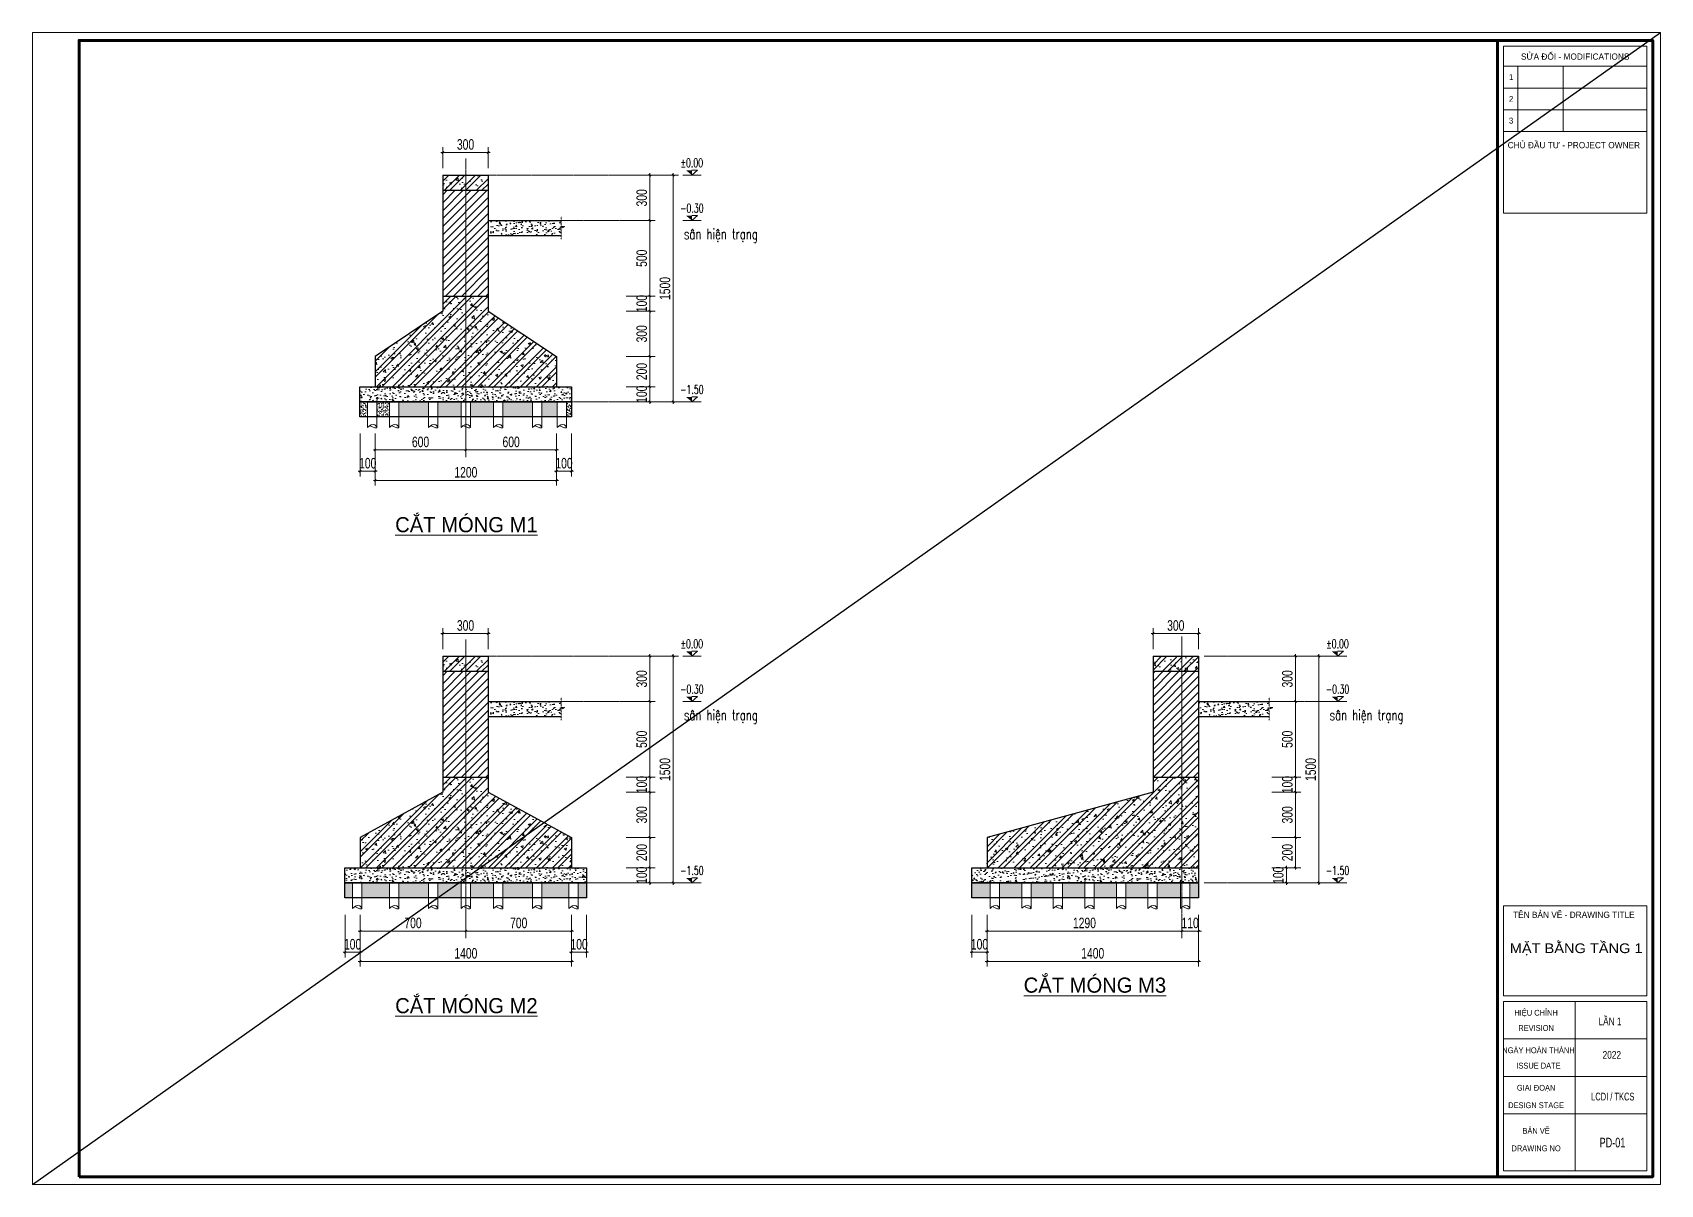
# Model space of a CAD drawing. Header units: millimetres. Extents: x 5243337 to 5938936, y 490824 to 785930.
# Drawn here: x 5304149 to 5314931, y 490824 to 498448 of the extents above; entities that cross this region are included whole.
import ezdxf
from ezdxf.enums import TextEntityAlignment as Align

# ---------------------------------------------------------------- set-up
doc = ezdxf.new("R2010")
doc.units = ezdxf.units.MM
doc.header["$MEASUREMENT"] = 0
doc.header["$PDMODE"] = 32
doc.linetypes.add('CENTER', pattern=[2, 1.25, -0.25, 0.25, -0.25])
doc.linetypes.add('HIDDEN', pattern=[0.375, 0.25, -0.125])
doc.layers.get('0').update_dxf_attribs({"lineweight": 0})
doc.layers.get('Defpoints').update_dxf_attribs({"lineweight": 0})
for name, color, linetype, lineweight in [('08. Net Text', 3, 'Continuous', 13), ('8- Dim', 8, 'Continuous', 9), ('dim', 144, 'Continuous', 13), ('hatch', 251, 'Continuous', 5), ('Khungten_LCDI', 7, 'Continuous', 25), ('LC Dim', 8, 'Continuous', 18), ('LC Net thay', 7, 'Continuous', 25), ('LC Text1', 3, 'Continuous', 20), ('MANH', 35, 'HIDDEN', 5), ('noithat', 125, 'Continuous', 9), ('text', 1, 'Continuous', 20), ('truc', 76, 'CENTER', 9)]:
    doc.layers.add(name, color=color, linetype=linetype, lineweight=lineweight)
doc.layers.add('KCS_Plotter', color=11, linetype='Continuous', plot=False)
doc.styles.add('Khungten', font='VHAVAN.TTF', dxfattribs={"width": 0.9, "height": 5000})
doc.styles.add('LC 3', font='vnsimli.shx', dxfattribs={"width": 0.75})
doc.styles.add('ROMANS', font='vnsimli.shx', dxfattribs={"width": 0.6})
doc.styles.add('TBV', font='VHHELS.TTF', dxfattribs={"width": 0.9, "oblique": 20, "height": 320})
doc.styles.add('Text Khung Ten', font='VHAVAN.TTF')
doc.styles.add('Title', font='VHBLACK.TTF')
doc.styles.add('TXTDIM', font='VNARIAL.TTF', dxfattribs={"width": 0.7})
doc.dimstyles.new('DIM35', dxfattribs={"dimscale": 35, "dimtxt": 2, "dimasz": 0.3, "dimexe": 1, "dimexo": 0, "dimgap": 0.5, "dimtad": 1, "dimdec": 0, "dimzin": 12, "dimdsep": 46, "dimtxsty": 'TXTDIM', "dimblk": 'SLASH', "dimcen": 1.5, "dimclrd": 256, "dimclre": 256, "dimclrt": 1, "dimadec": 0, "dimazin": 0, "dimtfac": 1, "dimtdec": 0, "dimtix": 1, "dimtmove": 0, "dimatfit": 3, "dimldrblk": 'DOT', "dimfxl": 2, "dimtolj": 1, "dimtzin": 0, "dimlwd": 9, "dimlwe": 9, "dimarcsym": 1})
pattern_1 = [(50, (-197412.5, -10843.07), (143.4520365, -12.550427), [15, -165]), (355, (-197412.5, -10843.07), (-27.7502667, 150.4384267), [12, -132]), (100.4514, (-197400.55, -10844.11), (115.7018763, 137.8879084), [12.748038, -140.2284224]), (46.1842, (-197412.5, -10803.07), (213.44821, -33.103803), [22.5, -247.5]), (96.6356, (-197394.71, -10805.83), (186.932541, 194.823574), [19.122058, -210.3426]), (351.1842, (-197412.5, -10803.07), (186.932389, 194.82372), [18, -198]), (21, (-197392.5, -10813.07), (119.3814104, -80.5237781), [15, -165]), (326, (-197392.5, -10813.07), (48.6630664, 145.030009), [12, -132]), (71.4514, (-197382.55, -10819.78), (168.0445257, 64.5060993), [12.748038, -140.2284224]), (37.5, (-197412.5, -10843.07), (2.43197106, 66.57877077), [0, -130.4, 0, -134, 0, -132.5]), (7.5, (-197412.5, -10843.07), (52.6139075, 78.8823424), [0, -76.4, 0, -127.4, 0, -50.5]), (327.5, (-197457.1, -10843.07), (106.76448723, -4.51097435), [0, -50, 0, -156, 0, -207]), (317.5, (-197477.1, -10843.07), (116.6372339, 20.0209965), [0, -65, 0, -103.6, 0, -147]), (45, (-197412.5, -10843.07), (-53.0330086, 53.0330086), []), (45, (-197377.15, -10843.07), (-53.0330086, 53.0330086), [])]
pattern_2 = [(50, (-197412.5, -10860.68), (143.4520365, -12.550427), [15, -165]), (355, (-197412.5, -10860.68), (-27.7502667, 150.4384267), [12, -132]), (100.4514, (-197400.55, -10861.73), (115.7018763, 137.8879084), [12.748038, -140.2284224]), (46.1842, (-197412.5, -10820.68), (213.44821, -33.103803), [22.5, -247.5]), (96.6356, (-197394.71, -10823.44), (186.932541, 194.823574), [19.122058, -210.3426]), (351.1842, (-197412.5, -10820.68), (186.932389, 194.82372), [18, -198]), (21, (-197392.5, -10830.68), (119.3814104, -80.5237781), [15, -165]), (326, (-197392.5, -10830.68), (48.6630664, 145.030009), [12, -132]), (71.4514, (-197382.55, -10837.39), (168.0445257, 64.5060993), [12.748038, -140.2284224]), (37.5, (-197412.5, -10860.68), (2.43197106, 66.57877077), [0, -130.4, 0, -134, 0, -132.5]), (7.5, (-197412.5, -10860.68), (52.6139075, 78.8823424), [0, -76.4, 0, -127.4, 0, -50.5]), (327.5, (-197457.1, -10860.68), (106.76448723, -4.51097435), [0, -50, 0, -156, 0, -207]), (317.5, (-197477.1, -10860.68), (116.6372339, 20.0209965), [0, -65, 0, -103.6, 0, -147]), (45, (-197412.5, -10860.68), (-53.0330086, 53.0330086), []), (45, (-197377.15, -10860.68), (-53.0330086, 53.0330086), [])]
pattern_3 = [(50, (-197412.5, -7676.94), (143.4520365, -12.550427), [15, -165]), (355, (-197412.5, -7676.94), (-27.7502667, 150.4384267), [12, -132]), (100.4514, (-197400.55, -7677.99), (115.7018763, 137.8879084), [12.748038, -140.2284224]), (46.1842, (-197412.5, -7636.94), (213.44821, -33.103803), [22.5, -247.5]), (96.6356, (-197394.71, -7639.7), (186.932541, 194.823574), [19.122058, -210.3426]), (351.1842, (-197412.5, -7636.94), (186.932389, 194.82372), [18, -198]), (21, (-197392.5, -7646.94), (119.3814104, -80.5237781), [15, -165]), (326, (-197392.5, -7646.94), (48.6630664, 145.030009), [12, -132]), (71.4514, (-197382.55, -7653.65), (168.0445257, 64.5060993), [12.748038, -140.2284224]), (37.5, (-197412.5, -7676.943), (2.43197106, 66.57877077), [0, -130.4, 0, -134, 0, -132.5]), (7.5, (-197412.5, -7676.94), (52.6139075, 78.8823424), [0, -76.4, 0, -127.4, 0, -50.5]), (327.5, (-197457.1, -7676.943), (106.76448723, -4.51097435), [0, -50, 0, -156, 0, -207]), (317.5, (-197477.1, -7676.94), (116.6372339, 20.0209965), [0, -65, 0, -103.6, 0, -147]), (45, (-197412.5, -7676.94), (-53.0330086, 53.0330086), []), (45, (-197377.15, -7676.94), (-53.0330086, 53.0330086), [])]
pattern_4 = [(37.5, (-197412.502, -8682.633), (-0.62993358, 19.26823769), [0, -15.2, 0, -17, 0, -16.25]), (7.5, (-197412.502, -8682.633), (17.69776705, 28.22146065), [0, -8.2, 0, -13.7, 0, -5.25]), (327.5, (-197424.802, -8682.633), (31.14141862, 0.056590535), [0, -5, 0, -18, 0, -23.5]), (317.5, (-197424.802, -8682.633), (30.06126605, 8.77675565), [0, -2.5, 0, -11.8, 0, -13.5])]

msp = doc.modelspace()

# ---------------------------------------------------------------- texts
at = {"layer": 'LC Text1', "style": 'LC 3', "width": 0.7}
for p in [(5308463.8, 497079.3), (5308463.8, 493895.6), (5312740.3, 493895.6)]:
    msp.add_text('s©n hiÖn tr¹ng', height=70, dxfattribs=at).set_placement(p)
at = {"layer": 'text', "style": 'TBV'}
for s, p in [('%%Uc¾t mãng m1', (5307022.8, 495140.6)), ('%%Uc¾t mãng m3', (5311185.3, 492092.8)), ('%%Uc¾t mãng m2', (5307022.8, 491956.9))]:
    msp.add_text(s, height=100, dxfattribs=at).set_placement(p, align=Align.CENTER)

# ---------------------------------------------------------------- blocks, each defined once
blk = doc.blocks.new('SLASH')
at = {"layer": 'dim', "color": 16, "linetype": 'Continuous'}
for p, q in [((-1.2, 0), (1.2, 0)), ((-0.6, -0.6), (0.6, 0.6))]:
    blk.add_line(p, q, dxfattribs=at)
blk = doc.blocks.new('*D273')
at = {"layer": 'Defpoints', "color": 0, "transparency": 16777216}
for p in [(5310471, 492609), (5311761, 492609), (5311761, 492501)]:
    blk.add_point(p, dxfattribs=at)
at = {"layer": 'dim', "lineweight": 9, "transparency": 16777216}
for p, q in [((5310471, 492609), (5310471, 492466)), ((5311761, 492609), (5311761, 492466)), ((5310481, 492501), (5311750, 492501))]:
    blk.add_line(p, q, dxfattribs=at)
at = {"layer": 'dim', "lineweight": 9, "transparency": 16777216, "xscale": 10.5, "yscale": 10.5, "zscale": 10.5, "rotation": 180}
blk.add_blockref('SLASH', (5310471, 492501), dxfattribs=at)
at = {"layer": 'dim', "lineweight": 9, "transparency": 16777216, "xscale": 10.5, "yscale": 10.5, "zscale": 10.5}
blk.add_blockref('SLASH', (5311761, 492501), dxfattribs=at)
at = {"layer": 'dim', "color": 1, "transparency": 16777216, "insert": (5311116, 492554), "char_height": 70, "attachment_point": 5, "style": 'TXTDIM'}
blk.add_mtext('\\A1;1290', dxfattribs=at)
blk = doc.blocks.new('_Dot')
at = {"color": 0, "linetype": 'ByBlock', "lineweight": -2}
blk.add_line((-0.5, 0), (-1, 0), dxfattribs=at)
at = {"color": 0, "linetype": 'ByBlock', "const_width": 0.5}
blk.add_lwpolyline([(-0.25, 0, 1), (0.25, 0, 1)], format="xyb", close=True, dxfattribs=at)
blk = doc.blocks.new('*D274')
at = {"layer": 'Defpoints', "color": 0, "transparency": 16777216}
for p in [(5311871, 494470), (5311571, 494367), (5311871, 494367)]:
    blk.add_point(p, dxfattribs=at)
at = {"layer": 'dim', "lineweight": 9, "transparency": 16777216}
for p, q in [((5311571, 494367), (5311571, 494505)), ((5311581, 494470), (5311860, 494470)), ((5311871, 494367), (5311871, 494505))]:
    blk.add_line(p, q, dxfattribs=at)
at = {"layer": 'dim', "lineweight": 9, "transparency": 16777216, "xscale": 10.5, "yscale": 10.5, "zscale": 10.5, "rotation": 180}
blk.add_blockref('SLASH', (5311571, 494470), dxfattribs=at)
at = {"layer": 'dim', "lineweight": 9, "transparency": 16777216, "xscale": 10.5, "yscale": 10.5, "zscale": 10.5}
blk.add_blockref('SLASH', (5311871, 494470), dxfattribs=at)
at = {"layer": 'dim', "color": 1, "transparency": 16777216, "insert": (5311721, 494523), "char_height": 70, "attachment_point": 5, "style": 'TXTDIM'}
blk.add_mtext('\\A1;300', dxfattribs=at)
blk = doc.blocks.new('*D275')
at = {"layer": 'Defpoints', "color": 0, "transparency": 16777216}
for p in [(5310471, 492609), (5311871, 492609), (5311871, 492300)]:
    blk.add_point(p, dxfattribs=at)
at = {"layer": 'dim', "lineweight": 9, "transparency": 16777216}
for p, q in [((5310471, 492609), (5310471, 492265)), ((5311871, 492609), (5311871, 492265)), ((5310481, 492300), (5311860, 492300))]:
    blk.add_line(p, q, dxfattribs=at)
at = {"layer": 'dim', "lineweight": 9, "transparency": 16777216, "xscale": 10.5, "yscale": 10.5, "zscale": 10.5, "rotation": 180}
blk.add_blockref('SLASH', (5310471, 492300), dxfattribs=at)
at = {"layer": 'dim', "lineweight": 9, "transparency": 16777216, "xscale": 10.5, "yscale": 10.5, "zscale": 10.5}
blk.add_blockref('SLASH', (5311871, 492300), dxfattribs=at)
at = {"layer": 'dim', "color": 1, "transparency": 16777216, "insert": (5311171, 492353), "char_height": 70, "attachment_point": 5, "style": 'TXTDIM'}
blk.add_mtext('\\A1;1400', dxfattribs=at)
blk = doc.blocks.new('*D276')
at = {"layer": 'Defpoints', "color": 0, "transparency": 16777216}
for p in [(5312358, 492920), (5312454, 492920), (5312358, 492820)]:
    blk.add_point(p, dxfattribs=at)
at = {"layer": 'dim', "lineweight": 9, "transparency": 16777216}
for p, q in [((5312358, 492920), (5312489, 492920)), ((5312454, 492831), (5312454, 492910)), ((5312358, 492820), (5312489, 492820))]:
    blk.add_line(p, q, dxfattribs=at)
at = {"layer": 'dim', "lineweight": 9, "transparency": 16777216, "xscale": 10.5, "yscale": 10.5, "zscale": 10.5}
for p, rotation in [((5312454, 492920), 90), ((5312454, 492820), 270)]:
    blk.add_blockref('SLASH', p, dxfattribs=dict(at, rotation=rotation))
at = {"layer": 'dim', "color": 1, "transparency": 16777216, "insert": (5312400, 492870), "char_height": 70, "attachment_point": 5, "rotation": 90, "style": 'TXTDIM'}
blk.add_mtext('\\A1;100', dxfattribs=at)
blk = doc.blocks.new('*D277')
at = {"layer": 'Defpoints', "color": 0, "transparency": 16777216}
for p in [(5312358, 493120), (5312514, 493120), (5312358, 492920)]:
    blk.add_point(p, dxfattribs=at)
at = {"layer": 'dim', "lineweight": 9, "transparency": 16777216}
for p, q in [((5312358, 493120), (5312549, 493120)), ((5312514, 492931), (5312514, 493110)), ((5312358, 492920), (5312549, 492920))]:
    blk.add_line(p, q, dxfattribs=at)
at = {"layer": 'dim', "lineweight": 9, "transparency": 16777216, "xscale": 10.5, "yscale": 10.5, "zscale": 10.5}
for p, rotation in [((5312514, 493120), 90), ((5312514, 492920), 270)]:
    blk.add_blockref('SLASH', p, dxfattribs=dict(at, rotation=rotation))
at = {"layer": 'dim', "color": 1, "transparency": 16777216, "insert": (5312460, 493020), "char_height": 70, "attachment_point": 5, "rotation": 90, "style": 'TXTDIM'}
blk.add_mtext('\\A1;200', dxfattribs=at)
blk = doc.blocks.new('*D278')
at = {"layer": 'Defpoints', "color": 0, "transparency": 16777216}
for p in [(5312358, 493520), (5312514, 493520), (5312358, 493420)]:
    blk.add_point(p, dxfattribs=at)
at = {"layer": 'dim', "lineweight": 9, "transparency": 16777216}
for p, q in [((5312358, 493520), (5312549, 493520)), ((5312514, 493531), (5312514, 493541)), ((5312514, 493420), (5312514, 493520)), ((5312358, 493420), (5312549, 493420)), ((5312514, 493410), (5312514, 493399))]:
    blk.add_line(p, q, dxfattribs=at)
at = {"layer": 'dim', "lineweight": 9, "transparency": 16777216, "xscale": 10.5, "yscale": 10.5, "zscale": 10.5}
for p, rotation in [((5312514, 493520), 270), ((5312514, 493420), 90)]:
    blk.add_blockref('SLASH', p, dxfattribs=dict(at, rotation=rotation))
at = {"layer": 'dim', "color": 1, "transparency": 16777216, "insert": (5312460, 493470), "char_height": 70, "attachment_point": 5, "rotation": 90, "style": 'TXTDIM'}
blk.add_mtext('\\A1;100', dxfattribs=at)
blk = doc.blocks.new('*D279')
at = {"layer": 'Defpoints', "color": 0, "transparency": 16777216}
for p in [(5312358, 493420), (5312514, 493420), (5312358, 493120)]:
    blk.add_point(p, dxfattribs=at)
at = {"layer": 'dim', "lineweight": 9, "transparency": 16777216}
for p, q in [((5312358, 493420), (5312549, 493420)), ((5312514, 493131), (5312514, 493410)), ((5312358, 493120), (5312549, 493120))]:
    blk.add_line(p, q, dxfattribs=at)
at = {"layer": 'dim', "lineweight": 9, "transparency": 16777216, "xscale": 10.5, "yscale": 10.5, "zscale": 10.5}
for p, rotation in [((5312514, 493420), 90), ((5312514, 493120), 270)]:
    blk.add_blockref('SLASH', p, dxfattribs=dict(at, rotation=rotation))
at = {"layer": 'dim', "color": 1, "transparency": 16777216, "insert": (5312460, 493270), "char_height": 70, "attachment_point": 5, "rotation": 90, "style": 'TXTDIM'}
blk.add_mtext('\\A1;300', dxfattribs=at)
blk = doc.blocks.new('*D280')
at = {"layer": 'Defpoints', "color": 0, "transparency": 16777216}
for p in [(5310371, 492609), (5310471, 492609), (5310371, 492360)]:
    blk.add_point(p, dxfattribs=at)
at = {"layer": 'dim', "lineweight": 9, "transparency": 16777216}
for p, q in [((5310371, 492609), (5310371, 492325)), ((5310471, 492609), (5310471, 492325)), ((5310460, 492360), (5310381, 492360))]:
    blk.add_line(p, q, dxfattribs=at)
at = {"layer": 'dim', "lineweight": 9, "transparency": 16777216, "xscale": 10.5, "yscale": 10.5, "zscale": 10.5, "rotation": 180}
blk.add_blockref('SLASH', (5310371, 492360), dxfattribs=at)
at = {"layer": 'dim', "lineweight": 9, "transparency": 16777216, "xscale": 10.5, "yscale": 10.5, "zscale": 10.5}
blk.add_blockref('SLASH', (5310471, 492360), dxfattribs=at)
at = {"layer": 'dim', "color": 1, "transparency": 16777216, "insert": (5310421, 492413), "char_height": 70, "attachment_point": 5, "style": 'TXTDIM'}
blk.add_mtext('\\A1;100', dxfattribs=at)
blk = doc.blocks.new('*D281')
at = {"layer": 'Defpoints', "color": 0, "transparency": 16777216}
for p in [(5312358, 494020), (5312358, 493520), (5312514, 493520)]:
    blk.add_point(p, dxfattribs=at)
at = {"layer": 'dim', "lineweight": 9, "transparency": 16777216}
for p, q in [((5312358, 494020), (5312549, 494020)), ((5312514, 494010), (5312514, 493531)), ((5312358, 493520), (5312549, 493520))]:
    blk.add_line(p, q, dxfattribs=at)
at = {"layer": 'dim', "lineweight": 9, "transparency": 16777216, "xscale": 10.5, "yscale": 10.5, "zscale": 10.5}
for p, rotation in [((5312514, 494020), 90), ((5312514, 493520), 270)]:
    blk.add_blockref('SLASH', p, dxfattribs=dict(at, rotation=rotation))
at = {"layer": 'dim', "color": 1, "transparency": 16777216, "insert": (5312460, 493770), "char_height": 70, "attachment_point": 5, "rotation": 90, "style": 'TXTDIM'}
blk.add_mtext('\\A1;500', dxfattribs=at)
blk = doc.blocks.new('*D282')
at = {"layer": 'Defpoints', "color": 0, "transparency": 16777216}
for p in [(5312358, 494320), (5312514, 494320), (5312358, 494020)]:
    blk.add_point(p, dxfattribs=at)
at = {"layer": 'dim', "lineweight": 9, "transparency": 16777216}
for p, q in [((5312358, 494320), (5312549, 494320)), ((5312514, 494031), (5312514, 494310)), ((5312358, 494020), (5312549, 494020))]:
    blk.add_line(p, q, dxfattribs=at)
at = {"layer": 'dim', "lineweight": 9, "transparency": 16777216, "xscale": 10.5, "yscale": 10.5, "zscale": 10.5}
for p, rotation in [((5312514, 494320), 90), ((5312514, 494020), 270)]:
    blk.add_blockref('SLASH', p, dxfattribs=dict(at, rotation=rotation))
at = {"layer": 'dim', "color": 1, "transparency": 16777216, "insert": (5312460, 494170), "char_height": 70, "attachment_point": 5, "rotation": 90, "style": 'TXTDIM'}
blk.add_mtext('\\A1;300', dxfattribs=at)
blk = doc.blocks.new('*D283')
at = {"layer": 'Defpoints', "color": 0, "transparency": 16777216}
for p in [(5312358, 494320), (5312668, 494320), (5312358, 492820)]:
    blk.add_point(p, dxfattribs=at)
at = {"layer": 'dim', "lineweight": 9, "transparency": 16777216}
for p, q in [((5312358, 494320), (5312703, 494320)), ((5312668, 492831), (5312668, 494310)), ((5312358, 492820), (5312703, 492820))]:
    blk.add_line(p, q, dxfattribs=at)
at = {"layer": 'dim', "lineweight": 9, "transparency": 16777216, "xscale": 10.5, "yscale": 10.5, "zscale": 10.5}
for p, rotation in [((5312668, 494320), 90), ((5312668, 492820), 270)]:
    blk.add_blockref('SLASH', p, dxfattribs=dict(at, rotation=rotation))
at = {"layer": 'dim', "color": 1, "transparency": 16777216, "insert": (5312615, 493570), "char_height": 70, "attachment_point": 5, "rotation": 90, "style": 'TXTDIM'}
blk.add_mtext('\\A1;1500', dxfattribs=at)
blk = doc.blocks.new('*D284')
at = {"layer": 'Defpoints', "color": 0, "transparency": 16777216}
for p in [(5311761, 492609), (5311871, 492609), (5311871, 492501)]:
    blk.add_point(p, dxfattribs=at)
at = {"layer": 'dim', "lineweight": 9, "transparency": 16777216}
for p, q in [((5311761, 492609), (5311761, 492466)), ((5311871, 492609), (5311871, 492466)), ((5311750, 492501), (5311740, 492501)), ((5311761, 492501), (5311871, 492501)), ((5311881, 492501), (5311892, 492501))]:
    blk.add_line(p, q, dxfattribs=at)
at = {"layer": 'dim', "lineweight": 9, "transparency": 16777216, "xscale": 10.5, "yscale": 10.5, "zscale": 10.5}
blk.add_blockref('SLASH', (5311761, 492501), dxfattribs=at)
at = {"layer": 'dim', "lineweight": 9, "transparency": 16777216, "xscale": 10.5, "yscale": 10.5, "zscale": 10.5, "rotation": 180}
blk.add_blockref('SLASH', (5311871, 492501), dxfattribs=at)
at = {"layer": 'dim', "color": 1, "transparency": 16777216, "insert": (5311816, 492554), "char_height": 70, "attachment_point": 5, "style": 'TXTDIM'}
blk.add_mtext('\\A1;110', dxfattribs=at)
blk = doc.blocks.new('*D285')
at = {"layer": 'Defpoints', "color": 0, "transparency": 16777216}
for p in [(5307019, 492609), (5307719, 492609), (5307719, 492501)]:
    blk.add_point(p, dxfattribs=at)
at = {"layer": 'dim', "lineweight": 9, "transparency": 16777216}
for p, q in [((5307019, 492609), (5307019, 492466)), ((5307719, 492609), (5307719, 492466)), ((5307030, 492501), (5307708, 492501))]:
    blk.add_line(p, q, dxfattribs=at)
at = {"layer": 'dim', "lineweight": 9, "transparency": 16777216, "xscale": 10.5, "yscale": 10.5, "zscale": 10.5, "rotation": 180}
blk.add_blockref('SLASH', (5307019, 492501), dxfattribs=at)
at = {"layer": 'dim', "lineweight": 9, "transparency": 16777216, "xscale": 10.5, "yscale": 10.5, "zscale": 10.5}
blk.add_blockref('SLASH', (5307719, 492501), dxfattribs=at)
at = {"layer": 'dim', "color": 1, "transparency": 16777216, "insert": (5307369, 492554), "char_height": 70, "attachment_point": 5, "style": 'TXTDIM'}
blk.add_mtext('\\A1;700', dxfattribs=at)
blk = doc.blocks.new('*D286')
at = {"layer": 'Defpoints', "color": 0, "transparency": 16777216}
for p in [(5306319, 492609), (5307019, 492609), (5307019, 492501)]:
    blk.add_point(p, dxfattribs=at)
at = {"layer": 'dim', "lineweight": 9, "transparency": 16777216}
for p, q in [((5306319, 492609), (5306319, 492466)), ((5307019, 492609), (5307019, 492466)), ((5306329, 492501), (5307009, 492501))]:
    blk.add_line(p, q, dxfattribs=at)
at = {"layer": 'dim', "lineweight": 9, "transparency": 16777216, "xscale": 10.5, "yscale": 10.5, "zscale": 10.5, "rotation": 180}
blk.add_blockref('SLASH', (5306319, 492501), dxfattribs=at)
at = {"layer": 'dim', "lineweight": 9, "transparency": 16777216, "xscale": 10.5, "yscale": 10.5, "zscale": 10.5}
blk.add_blockref('SLASH', (5307019, 492501), dxfattribs=at)
at = {"layer": 'dim', "color": 1, "transparency": 16777216, "insert": (5306669, 492554), "char_height": 70, "attachment_point": 5, "style": 'TXTDIM'}
blk.add_mtext('\\A1;700', dxfattribs=at)
blk = doc.blocks.new('*D287')
at = {"layer": 'Defpoints', "color": 0, "transparency": 16777216}
for p in [(5307167, 494470), (5306867, 494367), (5307167, 494367)]:
    blk.add_point(p, dxfattribs=at)
at = {"layer": 'dim', "lineweight": 9, "transparency": 16777216}
for p, q in [((5306867, 494367), (5306867, 494505)), ((5306877, 494470), (5307156, 494470)), ((5307167, 494367), (5307167, 494505))]:
    blk.add_line(p, q, dxfattribs=at)
at = {"layer": 'dim', "lineweight": 9, "transparency": 16777216, "xscale": 10.5, "yscale": 10.5, "zscale": 10.5, "rotation": 180}
blk.add_blockref('SLASH', (5306867, 494470), dxfattribs=at)
at = {"layer": 'dim', "lineweight": 9, "transparency": 16777216, "xscale": 10.5, "yscale": 10.5, "zscale": 10.5}
blk.add_blockref('SLASH', (5307167, 494470), dxfattribs=at)
at = {"layer": 'dim', "color": 1, "transparency": 16777216, "insert": (5307017, 494523), "char_height": 70, "attachment_point": 5, "style": 'TXTDIM'}
blk.add_mtext('\\A1;300', dxfattribs=at)
blk = doc.blocks.new('*D288')
at = {"layer": 'Defpoints', "color": 0, "transparency": 16777216}
for p in [(5306319, 492609), (5307719, 492609), (5307719, 492300)]:
    blk.add_point(p, dxfattribs=at)
at = {"layer": 'dim', "lineweight": 9, "transparency": 16777216}
for p, q in [((5306319, 492609), (5306319, 492265)), ((5307719, 492609), (5307719, 492265)), ((5306329, 492300), (5307708, 492300))]:
    blk.add_line(p, q, dxfattribs=at)
at = {"layer": 'dim', "lineweight": 9, "transparency": 16777216, "xscale": 10.5, "yscale": 10.5, "zscale": 10.5, "rotation": 180}
blk.add_blockref('SLASH', (5306319, 492300), dxfattribs=at)
at = {"layer": 'dim', "lineweight": 9, "transparency": 16777216, "xscale": 10.5, "yscale": 10.5, "zscale": 10.5}
blk.add_blockref('SLASH', (5307719, 492300), dxfattribs=at)
at = {"layer": 'dim', "color": 1, "transparency": 16777216, "insert": (5307019, 492353), "char_height": 70, "attachment_point": 5, "style": 'TXTDIM'}
blk.add_mtext('\\A1;1400', dxfattribs=at)
blk = doc.blocks.new('*D289')
at = {"layer": 'Defpoints', "color": 0, "transparency": 16777216}
for p in [(5308141, 492920), (5308237, 492920), (5308141, 492820)]:
    blk.add_point(p, dxfattribs=at)
at = {"layer": 'dim', "lineweight": 9, "transparency": 16777216}
for p, q in [((5308141, 492920), (5308272, 492920)), ((5308237, 492831), (5308237, 492910)), ((5308141, 492820), (5308272, 492820))]:
    blk.add_line(p, q, dxfattribs=at)
at = {"layer": 'dim', "lineweight": 9, "transparency": 16777216, "xscale": 10.5, "yscale": 10.5, "zscale": 10.5}
for p, rotation in [((5308237, 492920), 90), ((5308237, 492820), 270)]:
    blk.add_blockref('SLASH', p, dxfattribs=dict(at, rotation=rotation))
at = {"layer": 'dim', "color": 1, "transparency": 16777216, "insert": (5308184, 492870), "char_height": 70, "attachment_point": 5, "rotation": 90, "style": 'TXTDIM'}
blk.add_mtext('\\A1;100', dxfattribs=at)
blk = doc.blocks.new('*D290')
at = {"layer": 'Defpoints', "color": 0, "transparency": 16777216}
for p in [(5308081, 493120), (5308237, 493120), (5308081, 492920)]:
    blk.add_point(p, dxfattribs=at)
at = {"layer": 'dim', "lineweight": 9, "transparency": 16777216}
for p, q in [((5308081, 493120), (5308272, 493120)), ((5308237, 492931), (5308237, 493110)), ((5308081, 492920), (5308272, 492920))]:
    blk.add_line(p, q, dxfattribs=at)
at = {"layer": 'dim', "lineweight": 9, "transparency": 16777216, "xscale": 10.5, "yscale": 10.5, "zscale": 10.5}
for p, rotation in [((5308237, 493120), 90), ((5308237, 492920), 270)]:
    blk.add_blockref('SLASH', p, dxfattribs=dict(at, rotation=rotation))
at = {"layer": 'dim', "color": 1, "transparency": 16777216, "insert": (5308184, 493020), "char_height": 70, "attachment_point": 5, "rotation": 90, "style": 'TXTDIM'}
blk.add_mtext('\\A1;200', dxfattribs=at)
blk = doc.blocks.new('*D291')
at = {"layer": 'Defpoints', "color": 0, "transparency": 16777216}
for p in [(5308081, 493520), (5308237, 493520), (5308081, 493420)]:
    blk.add_point(p, dxfattribs=at)
at = {"layer": 'dim', "lineweight": 9, "transparency": 16777216}
for p, q in [((5308081, 493520), (5308272, 493520)), ((5308237, 493531), (5308237, 493541)), ((5308237, 493420), (5308237, 493520)), ((5308081, 493420), (5308272, 493420)), ((5308237, 493410), (5308237, 493399))]:
    blk.add_line(p, q, dxfattribs=at)
at = {"layer": 'dim', "lineweight": 9, "transparency": 16777216, "xscale": 10.5, "yscale": 10.5, "zscale": 10.5}
for p, rotation in [((5308237, 493520), 270), ((5308237, 493420), 90)]:
    blk.add_blockref('SLASH', p, dxfattribs=dict(at, rotation=rotation))
at = {"layer": 'dim', "color": 1, "transparency": 16777216, "insert": (5308184, 493470), "char_height": 70, "attachment_point": 5, "rotation": 90, "style": 'TXTDIM'}
blk.add_mtext('\\A1;100', dxfattribs=at)
blk = doc.blocks.new('*D292')
at = {"layer": 'Defpoints', "color": 0, "transparency": 16777216}
for p in [(5308081, 493420), (5308237, 493420), (5308081, 493120)]:
    blk.add_point(p, dxfattribs=at)
at = {"layer": 'dim', "lineweight": 9, "transparency": 16777216}
for p, q in [((5308081, 493420), (5308272, 493420)), ((5308237, 493131), (5308237, 493410)), ((5308081, 493120), (5308272, 493120))]:
    blk.add_line(p, q, dxfattribs=at)
at = {"layer": 'dim', "lineweight": 9, "transparency": 16777216, "xscale": 10.5, "yscale": 10.5, "zscale": 10.5}
for p, rotation in [((5308237, 493420), 90), ((5308237, 493120), 270)]:
    blk.add_blockref('SLASH', p, dxfattribs=dict(at, rotation=rotation))
at = {"layer": 'dim', "color": 1, "transparency": 16777216, "insert": (5308184, 493270), "char_height": 70, "attachment_point": 5, "rotation": 90, "style": 'TXTDIM'}
blk.add_mtext('\\A1;300', dxfattribs=at)
blk = doc.blocks.new('*D293')
at = {"layer": 'Defpoints', "color": 0, "transparency": 16777216}
for p in [(5307719, 492609), (5307819, 492609), (5307819, 492360)]:
    blk.add_point(p, dxfattribs=at)
at = {"layer": 'dim', "lineweight": 9, "transparency": 16777216}
for p, q in [((5307719, 492609), (5307719, 492325)), ((5307819, 492609), (5307819, 492325)), ((5307729, 492360), (5307808, 492360))]:
    blk.add_line(p, q, dxfattribs=at)
at = {"layer": 'dim', "lineweight": 9, "transparency": 16777216, "xscale": 10.5, "yscale": 10.5, "zscale": 10.5, "rotation": 180}
blk.add_blockref('SLASH', (5307719, 492360), dxfattribs=at)
at = {"layer": 'dim', "lineweight": 9, "transparency": 16777216, "xscale": 10.5, "yscale": 10.5, "zscale": 10.5}
blk.add_blockref('SLASH', (5307819, 492360), dxfattribs=at)
at = {"layer": 'dim', "color": 1, "transparency": 16777216, "insert": (5307769, 492413), "char_height": 70, "attachment_point": 5, "style": 'TXTDIM'}
blk.add_mtext('\\A1;100', dxfattribs=at)
blk = doc.blocks.new('*D294')
at = {"layer": 'Defpoints', "color": 0, "transparency": 16777216}
for p in [(5306219, 492609), (5306319, 492609), (5306219, 492360)]:
    blk.add_point(p, dxfattribs=at)
at = {"layer": 'dim', "lineweight": 9, "transparency": 16777216}
for p, q in [((5306219, 492609), (5306219, 492325)), ((5306319, 492609), (5306319, 492325)), ((5306308, 492360), (5306229, 492360))]:
    blk.add_line(p, q, dxfattribs=at)
at = {"layer": 'dim', "lineweight": 9, "transparency": 16777216, "xscale": 10.5, "yscale": 10.5, "zscale": 10.5, "rotation": 180}
blk.add_blockref('SLASH', (5306219, 492360), dxfattribs=at)
at = {"layer": 'dim', "lineweight": 9, "transparency": 16777216, "xscale": 10.5, "yscale": 10.5, "zscale": 10.5}
blk.add_blockref('SLASH', (5306319, 492360), dxfattribs=at)
at = {"layer": 'dim', "color": 1, "transparency": 16777216, "insert": (5306269, 492413), "char_height": 70, "attachment_point": 5, "style": 'TXTDIM'}
blk.add_mtext('\\A1;100', dxfattribs=at)
blk = doc.blocks.new('*D295')
at = {"layer": 'Defpoints', "color": 0, "transparency": 16777216}
for p in [(5308081, 494020), (5308081, 493520), (5308237, 493520)]:
    blk.add_point(p, dxfattribs=at)
at = {"layer": 'dim', "lineweight": 9, "transparency": 16777216}
for p, q in [((5308081, 494020), (5308272, 494020)), ((5308237, 494010), (5308237, 493531)), ((5308081, 493520), (5308272, 493520))]:
    blk.add_line(p, q, dxfattribs=at)
at = {"layer": 'dim', "lineweight": 9, "transparency": 16777216, "xscale": 10.5, "yscale": 10.5, "zscale": 10.5}
for p, rotation in [((5308237, 494020), 90), ((5308237, 493520), 270)]:
    blk.add_blockref('SLASH', p, dxfattribs=dict(at, rotation=rotation))
at = {"layer": 'dim', "color": 1, "transparency": 16777216, "insert": (5308184, 493770), "char_height": 70, "attachment_point": 5, "rotation": 90, "style": 'TXTDIM'}
blk.add_mtext('\\A1;500', dxfattribs=at)
blk = doc.blocks.new('*D296')
at = {"layer": 'Defpoints', "color": 0, "transparency": 16777216}
for p in [(5308081, 494320), (5308237, 494320), (5308081, 494020)]:
    blk.add_point(p, dxfattribs=at)
at = {"layer": 'dim', "lineweight": 9, "transparency": 16777216}
for p, q in [((5308081, 494320), (5308272, 494320)), ((5308237, 494031), (5308237, 494310)), ((5308081, 494020), (5308272, 494020))]:
    blk.add_line(p, q, dxfattribs=at)
at = {"layer": 'dim', "lineweight": 9, "transparency": 16777216, "xscale": 10.5, "yscale": 10.5, "zscale": 10.5}
for p, rotation in [((5308237, 494320), 90), ((5308237, 494020), 270)]:
    blk.add_blockref('SLASH', p, dxfattribs=dict(at, rotation=rotation))
at = {"layer": 'dim', "color": 1, "transparency": 16777216, "insert": (5308184, 494170), "char_height": 70, "attachment_point": 5, "rotation": 90, "style": 'TXTDIM'}
blk.add_mtext('\\A1;300', dxfattribs=at)
blk = doc.blocks.new('*D297')
at = {"layer": 'Defpoints', "color": 0, "transparency": 16777216}
for p in [(5308081, 494320), (5308392, 494320), (5308081, 492820)]:
    blk.add_point(p, dxfattribs=at)
at = {"layer": 'dim', "lineweight": 9, "transparency": 16777216}
for p, q in [((5308081, 494320), (5308427, 494320)), ((5308392, 492831), (5308392, 494310)), ((5308081, 492820), (5308427, 492820))]:
    blk.add_line(p, q, dxfattribs=at)
at = {"layer": 'dim', "lineweight": 9, "transparency": 16777216, "xscale": 10.5, "yscale": 10.5, "zscale": 10.5}
for p, rotation in [((5308392, 494320), 90), ((5308392, 492820), 270)]:
    blk.add_blockref('SLASH', p, dxfattribs=dict(at, rotation=rotation))
at = {"layer": 'dim', "color": 1, "transparency": 16777216, "insert": (5308338, 493570), "char_height": 70, "attachment_point": 5, "rotation": 90, "style": 'TXTDIM'}
blk.add_mtext('\\A1;1500', dxfattribs=at)
blk = doc.blocks.new('CAO DO')
at = {"layer": 'noithat'}
for p, q in [((20558, 17240), (20975, 17240)), ((20767, 17240), (20898, 17352)), ((20898, 17352), (20767, 17352))]:
    blk.add_line(p, q, dxfattribs=at)
blk.add_solid([(20632, 17352), (20767, 17352), (20767, 17240)], dxfattribs=at)
at = {"layer": 'text', "color": 2, "style": 'ROMANS'}
blk.add_attdef('1', text='', height=200, dxfattribs=at).set_placement((20766, 17422), align=Align.CENTER)
blk = doc.blocks.new('lcdi fix1')
at = {"layer": 'Defpoints', "lineweight": 0}
blk.add_lwpolyline([(-1200, -14850), (-1200, 14850), (40800, 14850), (40800, -14850)], close=True, dxfattribs=at)
at = {"layer": 'Khungten_LCDI', "color": 5, "lineweight": 60}
blk.add_line((36600, 14650), (36600, -14650), dxfattribs=at)
at = {"layer": 'Khungten_LCDI', "color": 5, "lineweight": 25}
blk.add_line((40600, -14650), (40600, 14650), dxfattribs=at)
at = {"layer": 'Khungten_LCDI', "color": 9, "lineweight": 15}
for p, q in [((36750, 13981), (40450, 13981)), ((37123, 13981), (37123, 12297)), ((38293, 13981), (38293, 12297)), ((36750, 13420), (40450, 13420)), ((36750, 12858), (40450, 12858)), ((36750, 12297), (40450, 12297)), ((38600, -10133), (38600, -14500)), ((40450, -11100), (36750, -11100)), ((40450, -12067), (36750, -12067)), ((40450, -13033), (36750, -13033))]:
    blk.add_line(p, q, dxfattribs=at)
at = {"layer": 'Khungten_LCDI', "color": 5, "lineweight": 60}
blk.add_lwpolyline([(0, -14650), (0, 14650), (40600, 14650), (40600, -14650)], close=True, dxfattribs=at)
at = {"layer": 'Khungten_LCDI', "color": 9, "lineweight": 15}
for points in [[(36750, 10190), (40450, 10190), (40450, 14500), (36750, 14500)], [(36750, -9983), (40450, -9983), (40450, -7667), (36750, -7667)], [(36750, -14500), (40450, -14500), (40450, -10133), (36750, -10133)]]:
    blk.add_lwpolyline(points, close=True, dxfattribs=at)
at = {"color": 7, "style": 'Khungten'}
for s, p in [('söa ®æi - modifications', (38600, 14151)), ('chñ ®Çu t\xad - project owner', (38566, 11868)), ('tªn b¶n vÏ - drawing title', (38566, -7977))]:
    blk.add_text(s, height=160, dxfattribs=at).set_placement(p, align=Align.CENTER)
at = {"color": 7}
for s, height, style, width, p in [('hiÖu chØnh', 150, 'Khungten', 0.8, (37592, -10499)), ('revision', 150, 'Khungten', 0.8, (37592, -10891)), ('ngµy hoµn thµnh', 150, 'Khungten', 0.8, (37654, -11466)), ('issue date', 150, 'Khungten', 0.8, (37654, -11862)), ('giai ®o¹n', 150, 'Khungten', 0.8, (37592, -12433)), ('lcdi / tkCS', 200, 'Title', 0.7, (39571, -12684)), ('design stage', 150, 'Khungten', 0.8, (37592, -12883)), ('b¶n vÏ', 150, 'Khungten', 0.8, (37592, -13544)), ('drawing nO', 150, 'Khungten', 0.8, (37592, -13994))]:
    blk.add_text(s, height=height, dxfattribs=dict(at, style=style, width=width)).set_placement(p, align=Align.CENTER)
at = {"color": 7, "style": 'Khungten', "width": 0.8}
for tag, p in [('REVISION', (39499, -10746)), ('NGAYHT', (39546, -11609))]:
    blk.add_attdef(tag, text='', height=200, dxfattribs=at).set_placement(p, align=Align.CENTER)
at = {"layer": '08. Net Text', "color": 7, "style": 'Text Khung Ten'}
blk.add_text('1', height=150, dxfattribs=at).set_placement((36892, 13627))
at = {"layer": '08. Net Text', "color": 7, "ltscale": 2, "style": 'Text Khung Ten'}
for s, p in [('2', (36892, 13065)), ('3', (36892, 12504))]:
    blk.add_text(s, height=150, dxfattribs=at).set_placement(p)
at = {"layer": 'LC Text1', "style": 'Title', "width": 1.485915}
for tag, p, p2 in [('TENBANVE1', (36913, -8886), (40339, -8886)), ('TENBANVE2', (36913, -9562), (40339, -9562))]:
    blk.add_attdef(tag, text='', height=250, dxfattribs=at).set_placement(p, p2, align=Align.FIT)
at = {"layer": 'LC Text1', "style": 'Title', "width": 0.7}
blk.add_attdef('SOBANVE', text='', height=250, dxfattribs=at).set_placement((39562, -13896), align=Align.CENTER)
blk = doc.blocks.new('*D298')
at = {"layer": 'Defpoints', "color": 0, "transparency": 16777216}
for p in [(5307019, 495793), (5307619, 495793), (5307619, 495685)]:
    blk.add_point(p, dxfattribs=at)
at = {"layer": 'dim', "lineweight": 9, "transparency": 16777216}
for p, q in [((5307019, 495793), (5307019, 495650)), ((5307619, 495793), (5307619, 495650)), ((5307030, 495685), (5307608, 495685))]:
    blk.add_line(p, q, dxfattribs=at)
at = {"layer": 'dim', "lineweight": 9, "transparency": 16777216, "xscale": 10.5, "yscale": 10.5, "zscale": 10.5, "rotation": 180}
blk.add_blockref('SLASH', (5307019, 495685), dxfattribs=at)
at = {"layer": 'dim', "lineweight": 9, "transparency": 16777216, "xscale": 10.5, "yscale": 10.5, "zscale": 10.5}
blk.add_blockref('SLASH', (5307619, 495685), dxfattribs=at)
at = {"layer": 'dim', "color": 1, "transparency": 16777216, "insert": (5307319, 495738), "char_height": 70, "attachment_point": 5, "style": 'TXTDIM'}
blk.add_mtext('\\A1;600', dxfattribs=at)
blk = doc.blocks.new('*D299')
at = {"layer": 'Defpoints', "color": 0, "transparency": 16777216}
for p in [(5306419, 495793), (5307019, 495793), (5307019, 495685)]:
    blk.add_point(p, dxfattribs=at)
at = {"layer": 'dim', "lineweight": 9, "transparency": 16777216}
for p, q in [((5306419, 495793), (5306419, 495650)), ((5307019, 495793), (5307019, 495650)), ((5306429, 495685), (5307009, 495685))]:
    blk.add_line(p, q, dxfattribs=at)
at = {"layer": 'dim', "lineweight": 9, "transparency": 16777216, "xscale": 10.5, "yscale": 10.5, "zscale": 10.5, "rotation": 180}
blk.add_blockref('SLASH', (5306419, 495685), dxfattribs=at)
at = {"layer": 'dim', "lineweight": 9, "transparency": 16777216, "xscale": 10.5, "yscale": 10.5, "zscale": 10.5}
blk.add_blockref('SLASH', (5307019, 495685), dxfattribs=at)
at = {"layer": 'dim', "color": 1, "transparency": 16777216, "insert": (5306719, 495738), "char_height": 70, "attachment_point": 5, "style": 'TXTDIM'}
blk.add_mtext('\\A1;600', dxfattribs=at)
blk = doc.blocks.new('*D300')
at = {"layer": 'Defpoints', "color": 0, "transparency": 16777216}
for p in [(5307167, 497654), (5306867, 497551), (5307167, 497551)]:
    blk.add_point(p, dxfattribs=at)
at = {"layer": 'dim', "lineweight": 9, "transparency": 16777216}
for p, q in [((5306867, 497551), (5306867, 497689)), ((5307167, 497551), (5307167, 497689)), ((5306877, 497654), (5307156, 497654))]:
    blk.add_line(p, q, dxfattribs=at)
at = {"layer": 'dim', "lineweight": 9, "transparency": 16777216, "xscale": 10.5, "yscale": 10.5, "zscale": 10.5, "rotation": 180}
blk.add_blockref('SLASH', (5306867, 497654), dxfattribs=at)
at = {"layer": 'dim', "lineweight": 9, "transparency": 16777216, "xscale": 10.5, "yscale": 10.5, "zscale": 10.5}
blk.add_blockref('SLASH', (5307167, 497654), dxfattribs=at)
at = {"layer": 'dim', "color": 1, "transparency": 16777216, "insert": (5307017, 497707), "char_height": 70, "attachment_point": 5, "style": 'TXTDIM'}
blk.add_mtext('\\A1;300', dxfattribs=at)
blk = doc.blocks.new('*D301')
at = {"layer": 'Defpoints', "color": 0, "transparency": 16777216}
for p in [(5306419, 495793), (5307619, 495793), (5307619, 495484)]:
    blk.add_point(p, dxfattribs=at)
at = {"layer": 'dim', "lineweight": 9, "transparency": 16777216}
for p, q in [((5306419, 495793), (5306419, 495449)), ((5307619, 495793), (5307619, 495449)), ((5306429, 495484), (5307608, 495484))]:
    blk.add_line(p, q, dxfattribs=at)
at = {"layer": 'dim', "lineweight": 9, "transparency": 16777216, "xscale": 10.5, "yscale": 10.5, "zscale": 10.5, "rotation": 180}
blk.add_blockref('SLASH', (5306419, 495484), dxfattribs=at)
at = {"layer": 'dim', "lineweight": 9, "transparency": 16777216, "xscale": 10.5, "yscale": 10.5, "zscale": 10.5}
blk.add_blockref('SLASH', (5307619, 495484), dxfattribs=at)
at = {"layer": 'dim', "color": 1, "transparency": 16777216, "insert": (5307019, 495537), "char_height": 70, "attachment_point": 5, "style": 'TXTDIM'}
blk.add_mtext('\\A1;1200', dxfattribs=at)
blk = doc.blocks.new('*D302')
at = {"layer": 'Defpoints', "color": 0, "transparency": 16777216}
for p in [(5308141, 496104), (5308237, 496104), (5308141, 496004)]:
    blk.add_point(p, dxfattribs=at)
at = {"layer": 'dim', "lineweight": 9, "transparency": 16777216}
for p, q in [((5308141, 496104), (5308272, 496104)), ((5308237, 496014), (5308237, 496093)), ((5308141, 496004), (5308272, 496004))]:
    blk.add_line(p, q, dxfattribs=at)
at = {"layer": 'dim', "lineweight": 9, "transparency": 16777216, "xscale": 10.5, "yscale": 10.5, "zscale": 10.5}
for p, rotation in [((5308237, 496104), 90), ((5308237, 496004), 270)]:
    blk.add_blockref('SLASH', p, dxfattribs=dict(at, rotation=rotation))
at = {"layer": 'dim', "color": 1, "transparency": 16777216, "insert": (5308184, 496054), "char_height": 70, "attachment_point": 5, "rotation": 90, "style": 'TXTDIM'}
blk.add_mtext('\\A1;100', dxfattribs=at)
blk = doc.blocks.new('*D303')
at = {"layer": 'Defpoints', "color": 0, "transparency": 16777216}
for p in [(5308081, 496304), (5308237, 496304), (5308081, 496104)]:
    blk.add_point(p, dxfattribs=at)
at = {"layer": 'dim', "lineweight": 9, "transparency": 16777216}
for p, q in [((5308081, 496304), (5308272, 496304)), ((5308237, 496114), (5308237, 496293)), ((5308081, 496104), (5308272, 496104))]:
    blk.add_line(p, q, dxfattribs=at)
at = {"layer": 'dim', "lineweight": 9, "transparency": 16777216, "xscale": 10.5, "yscale": 10.5, "zscale": 10.5}
for p, rotation in [((5308237, 496304), 90), ((5308237, 496104), 270)]:
    blk.add_blockref('SLASH', p, dxfattribs=dict(at, rotation=rotation))
at = {"layer": 'dim', "color": 1, "transparency": 16777216, "insert": (5308184, 496204), "char_height": 70, "attachment_point": 5, "rotation": 90, "style": 'TXTDIM'}
blk.add_mtext('\\A1;200', dxfattribs=at)
blk = doc.blocks.new('*D304')
at = {"layer": 'Defpoints', "color": 0, "transparency": 16777216}
for p in [(5308081, 496704), (5308237, 496704), (5308081, 496604)]:
    blk.add_point(p, dxfattribs=at)
at = {"layer": 'dim', "lineweight": 9, "transparency": 16777216}
for p, q in [((5308237, 496714), (5308237, 496725)), ((5308081, 496704), (5308272, 496704)), ((5308237, 496604), (5308237, 496704)), ((5308081, 496604), (5308272, 496604)), ((5308237, 496593), (5308237, 496583))]:
    blk.add_line(p, q, dxfattribs=at)
at = {"layer": 'dim', "lineweight": 9, "transparency": 16777216, "xscale": 10.5, "yscale": 10.5, "zscale": 10.5}
for p, rotation in [((5308237, 496704), 270), ((5308237, 496604), 90)]:
    blk.add_blockref('SLASH', p, dxfattribs=dict(at, rotation=rotation))
at = {"layer": 'dim', "color": 1, "transparency": 16777216, "insert": (5308184, 496654), "char_height": 70, "attachment_point": 5, "rotation": 90, "style": 'TXTDIM'}
blk.add_mtext('\\A1;100', dxfattribs=at)
blk = doc.blocks.new('*D305')
at = {"layer": 'Defpoints', "color": 0, "transparency": 16777216}
for p in [(5308081, 496604), (5308237, 496604), (5308081, 496304)]:
    blk.add_point(p, dxfattribs=at)
at = {"layer": 'dim', "lineweight": 9, "transparency": 16777216}
for p, q in [((5308081, 496604), (5308272, 496604)), ((5308237, 496314), (5308237, 496593)), ((5308081, 496304), (5308272, 496304))]:
    blk.add_line(p, q, dxfattribs=at)
at = {"layer": 'dim', "lineweight": 9, "transparency": 16777216, "xscale": 10.5, "yscale": 10.5, "zscale": 10.5}
for p, rotation in [((5308237, 496604), 90), ((5308237, 496304), 270)]:
    blk.add_blockref('SLASH', p, dxfattribs=dict(at, rotation=rotation))
at = {"layer": 'dim', "color": 1, "transparency": 16777216, "insert": (5308184, 496454), "char_height": 70, "attachment_point": 5, "rotation": 90, "style": 'TXTDIM'}
blk.add_mtext('\\A1;300', dxfattribs=at)
blk = doc.blocks.new('*D306')
at = {"layer": 'Defpoints', "color": 0, "transparency": 16777216}
for p in [(5307619, 495793), (5307719, 495793), (5307719, 495544)]:
    blk.add_point(p, dxfattribs=at)
at = {"layer": 'dim', "lineweight": 9, "transparency": 16777216}
for p, q in [((5307619, 495793), (5307619, 495509)), ((5307719, 495793), (5307719, 495509)), ((5307629, 495544), (5307708, 495544))]:
    blk.add_line(p, q, dxfattribs=at)
at = {"layer": 'dim', "lineweight": 9, "transparency": 16777216, "xscale": 10.5, "yscale": 10.5, "zscale": 10.5, "rotation": 180}
blk.add_blockref('SLASH', (5307619, 495544), dxfattribs=at)
at = {"layer": 'dim', "lineweight": 9, "transparency": 16777216, "xscale": 10.5, "yscale": 10.5, "zscale": 10.5}
blk.add_blockref('SLASH', (5307719, 495544), dxfattribs=at)
at = {"layer": 'dim', "color": 1, "transparency": 16777216, "insert": (5307669, 495597), "char_height": 70, "attachment_point": 5, "style": 'TXTDIM'}
blk.add_mtext('\\A1;100', dxfattribs=at)
blk = doc.blocks.new('*D307')
at = {"layer": 'Defpoints', "color": 0, "transparency": 16777216}
for p in [(5306319, 495793), (5306419, 495793), (5306319, 495544)]:
    blk.add_point(p, dxfattribs=at)
at = {"layer": 'dim', "lineweight": 9, "transparency": 16777216}
for p, q in [((5306319, 495793), (5306319, 495509)), ((5306419, 495793), (5306419, 495509)), ((5306408, 495544), (5306329, 495544))]:
    blk.add_line(p, q, dxfattribs=at)
at = {"layer": 'dim', "lineweight": 9, "transparency": 16777216, "xscale": 10.5, "yscale": 10.5, "zscale": 10.5, "rotation": 180}
blk.add_blockref('SLASH', (5306319, 495544), dxfattribs=at)
at = {"layer": 'dim', "lineweight": 9, "transparency": 16777216, "xscale": 10.5, "yscale": 10.5, "zscale": 10.5}
blk.add_blockref('SLASH', (5306419, 495544), dxfattribs=at)
at = {"layer": 'dim', "color": 1, "transparency": 16777216, "insert": (5306369, 495597), "char_height": 70, "attachment_point": 5, "style": 'TXTDIM'}
blk.add_mtext('\\A1;100', dxfattribs=at)
blk = doc.blocks.new('*D308')
at = {"layer": 'Defpoints', "color": 0, "transparency": 16777216}
for p in [(5308081, 497204), (5308081, 496704), (5308237, 496704)]:
    blk.add_point(p, dxfattribs=at)
at = {"layer": 'dim', "lineweight": 9, "transparency": 16777216}
for p, q in [((5308081, 497204), (5308272, 497204)), ((5308237, 497193), (5308237, 496714)), ((5308081, 496704), (5308272, 496704))]:
    blk.add_line(p, q, dxfattribs=at)
at = {"layer": 'dim', "lineweight": 9, "transparency": 16777216, "xscale": 10.5, "yscale": 10.5, "zscale": 10.5}
for p, rotation in [((5308237, 497204), 90), ((5308237, 496704), 270)]:
    blk.add_blockref('SLASH', p, dxfattribs=dict(at, rotation=rotation))
at = {"layer": 'dim', "color": 1, "transparency": 16777216, "insert": (5308184, 496954), "char_height": 70, "attachment_point": 5, "rotation": 90, "style": 'TXTDIM'}
blk.add_mtext('\\A1;500', dxfattribs=at)
blk = doc.blocks.new('*D309')
at = {"layer": 'Defpoints', "color": 0, "transparency": 16777216}
for p in [(5308081, 497504), (5308237, 497504), (5308081, 497204)]:
    blk.add_point(p, dxfattribs=at)
at = {"layer": 'dim', "lineweight": 9, "transparency": 16777216}
for p, q in [((5308081, 497504), (5308272, 497504)), ((5308237, 497214), (5308237, 497493)), ((5308081, 497204), (5308272, 497204))]:
    blk.add_line(p, q, dxfattribs=at)
at = {"layer": 'dim', "lineweight": 9, "transparency": 16777216, "xscale": 10.5, "yscale": 10.5, "zscale": 10.5}
for p, rotation in [((5308237, 497504), 90), ((5308237, 497204), 270)]:
    blk.add_blockref('SLASH', p, dxfattribs=dict(at, rotation=rotation))
at = {"layer": 'dim', "color": 1, "transparency": 16777216, "insert": (5308184, 497354), "char_height": 70, "attachment_point": 5, "rotation": 90, "style": 'TXTDIM'}
blk.add_mtext('\\A1;300', dxfattribs=at)
blk = doc.blocks.new('*D310')
at = {"layer": 'Defpoints', "color": 0, "transparency": 16777216}
for p in [(5308081, 497504), (5308392, 497504), (5308081, 496004)]:
    blk.add_point(p, dxfattribs=at)
at = {"layer": 'dim', "lineweight": 9, "transparency": 16777216}
for p, q in [((5308081, 497504), (5308427, 497504)), ((5308392, 496014), (5308392, 497493)), ((5308081, 496004), (5308427, 496004))]:
    blk.add_line(p, q, dxfattribs=at)
at = {"layer": 'dim', "lineweight": 9, "transparency": 16777216, "xscale": 10.5, "yscale": 10.5, "zscale": 10.5}
for p, rotation in [((5308392, 497504), 90), ((5308392, 496004), 270)]:
    blk.add_blockref('SLASH', p, dxfattribs=dict(at, rotation=rotation))
at = {"layer": 'dim', "color": 1, "transparency": 16777216, "insert": (5308338, 496754), "char_height": 70, "attachment_point": 5, "rotation": 90, "style": 'TXTDIM'}
blk.add_mtext('\\A1;1500', dxfattribs=at)

# ---------------------------------------------------------------- dimensions: what is measured, and where the dimension line sits
at = {"layer": 'dim'}
for base, p1, p2, picture, middle in [((5307166.9, 497653.8), (5306866.9, 497551.1), (5307166.9, 497551.1), '*D300', (5307016.9, 497707)), ((5307019.2, 495684.8), (5306418.9, 495793), (5307019.2, 495793), '*D299', (5306719.1, 495738.1)), ((5307618.9, 495483.8), (5306418.9, 495793), (5307618.9, 495793), '*D301', (5307018.9, 495537)), ((5307618.9, 495684.8), (5307019.2, 495793), (5307618.9, 495793), '*D298', (5307319.1, 495738.1)), ((5307166.9, 494470), (5306866.9, 494367.4), (5307166.9, 494367.4), '*D287', (5307016.9, 494523.3)), ((5311870.7, 494470), (5311570.7, 494367.4), (5311870.7, 494367.4), '*D274', (5311720.7, 494523.3)), ((5307019.2, 492501.1), (5306318.9, 492609.3), (5307019.2, 492609.3), '*D286', (5306669.1, 492554.3)), ((5307718.9, 492300.1), (5306318.9, 492609.3), (5307718.9, 492609.3), '*D288', (5307018.9, 492353.3)), ((5307718.9, 492501.1), (5307019.2, 492609.3), (5307718.9, 492609.3), '*D285', (5307369.1, 492554.3)), ((5311760.7, 492501.1), (5310470.7, 492609.3), (5311760.7, 492609.3), '*D273', (5311115.7, 492554.3)), ((5311870.7, 492300.1), (5310470.7, 492609.3), (5311870.7, 492609.3), '*D275', (5311170.7, 492353.3)), ((5311870.7, 492501.1), (5311760.7, 492609.3), (5311870.7, 492609.3), '*D284', (5311815.7, 492554.3))]:
    dim = msp.add_linear_dim(base=base, p1=p1, p2=p2, dimstyle='DIM35', dxfattribs=at)
    dim.commit()
    dim.dimension.update_dxf_attribs({"geometry": picture, "text_midpoint": middle})
for base, p1, p2, picture, middle in [((5308237, 497503.8), (5308081.3, 497203.8), (5308081.3, 497503.8), '*D309', (5308183.8, 497353.8)), ((5308391.6, 497503.8), (5308081.3, 496003.8), (5308081.3, 497503.8), '*D310', (5308338.4, 496753.8)), ((5308237, 496703.8), (5308081.3, 497203.8), (5308081.3, 496703.8), '*D308', (5308183.8, 496953.8)), ((5308237, 496703.8), (5308081.3, 496603.8), (5308081.3, 496703.8), '*D304', (5308183.8, 496653.8)), ((5308237, 496603.8), (5308081.3, 496303.8), (5308081.3, 496603.8), '*D305', (5308183.8, 496453.8)), ((5308237, 496303.8), (5308081.3, 496103.8), (5308081.3, 496303.8), '*D303', (5308183.8, 496203.8)), ((5308237, 494320), (5308081.3, 494020), (5308081.3, 494320), '*D296', (5308183.8, 494170)), ((5308391.6, 494320), (5308081.3, 492820), (5308081.3, 494320), '*D297', (5308338.4, 493570)), ((5312513.5, 494320), (5312357.8, 494020), (5312357.8, 494320), '*D282', (5312460.2, 494170)), ((5312668.1, 494320), (5312357.8, 492820), (5312357.8, 494320), '*D283', (5312614.9, 493570)), ((5308237, 493520), (5308081.3, 494020), (5308081.3, 493520), '*D295', (5308183.8, 493770)), ((5312513.5, 493520), (5312357.8, 494020), (5312357.8, 493520), '*D281', (5312460.3, 493770)), ((5308237, 493520), (5308081.3, 493420), (5308081.3, 493520), '*D291', (5308183.8, 493470)), ((5312513.5, 493520), (5312357.8, 493420), (5312357.8, 493520), '*D278', (5312460.3, 493470)), ((5308237, 493420), (5308081.3, 493120), (5308081.3, 493420), '*D292', (5308183.8, 493270)), ((5312513.5, 493420), (5312357.8, 493120), (5312357.8, 493420), '*D279', (5312460.2, 493270)), ((5308237, 493120), (5308081.3, 492920), (5308081.3, 493120), '*D290', (5308183.8, 493020)), ((5312513.5, 493120), (5312357.8, 492920), (5312357.8, 493120), '*D277', (5312460.3, 493020))]:
    dim = msp.add_linear_dim(base=base, p1=p1, p2=p2, angle=90, dimstyle='DIM35', dxfattribs=at)
    dim.commit()
    dim.dimension.update_dxf_attribs({"geometry": picture, "text_midpoint": middle})
for base, p1, p2, angle, picture, middle in [((5308237, 496103.8), (5308141.3, 496003.8), (5308141.3, 496103.8), 90, '*D302', (5308237, 496053.8)), ((5306318.9, 495543.8), (5306418.9, 495793), (5306318.9, 495793), 180, '*D307', (5306368.9, 495543.8)), ((5308237, 492920), (5308141.3, 492820), (5308141.3, 492920), 90, '*D289', (5308237, 492870)), ((5312453.5, 492920), (5312357.8, 492820), (5312357.8, 492920), 90, '*D276', (5312453.5, 492870)), ((5306218.9, 492360.1), (5306318.9, 492609.3), (5306218.9, 492609.3), 180, '*D294', (5306268.9, 492360.1)), ((5310370.6, 492360.1), (5310470.7, 492609.3), (5310370.6, 492609.3), 180, '*D280', (5310420.6, 492360.1))]:
    dim = msp.add_linear_dim(base=base, p1=p1, p2=p2, angle=angle, dimstyle='DIM35', dxfattribs=at)
    dim.commit()
    dim.dimension.update_dxf_attribs({"geometry": picture, "text_midpoint": middle, "dimtype": 160})
for base, p1, p2, picture, middle in [((5307718.6, 495543.8), (5307618.9, 495793), (5307718.6, 495793), '*D306', (5307668.8, 495543.8)), ((5307818.6, 492360.1), (5307718.9, 492609.3), (5307818.6, 492609.3), '*D293', (5307768.8, 492360.1))]:
    dim = msp.add_linear_dim(base=base, p1=p1, p2=p2, dimstyle='DIM35', dxfattribs=at)
    dim.commit()
    dim.dimension.update_dxf_attribs({"geometry": picture, "text_midpoint": middle, "dimtype": 160})

# ---------------------------------------------------------------- hatches: boundary and pattern name
at = {"layer": 'hatch'}
h = msp.add_hatch(dxfattribs=at)
h.set_pattern_fill('ANSI31', color=256, scale=300, style=0)
h.set_pattern_definition([(45, (5008253.51, 421712.26), (-26.5165043, 26.5165043), [])])
h.paths.add_polyline_path([(5306865.8, 496703.8), (5307165.8, 496703.8), (5307168.1, 497403.8), (5306868.1, 497403.8)])
h = msp.add_hatch(dxfattribs=at)
h.set_pattern_fill('AR-CONC', color=256, scale=10)
h.set_pattern_definition([(50, (5125175.693, 498315.866), (71.726018, -6.275213), [7.5, -82.5]), (355, (5125175.69, 498315.866), (-13.875133, 75.219213), [6, -66]), (100.4514, (5125181.67, 498315.34), (57.850938, 68.943954), [6.37402, -70.11421]), (46.1842, (5125175.69, 498335.866), (106.724105, -16.5519), [11.25, -123.75]), (96.6356, (5125184.59, 498334.49), (93.46627, 97.41179), [9.56103, -105.1713]), (351.1842, (5125175.69, 498335.87), (93.466195, 97.41186), [9, -99]), (21, (5125185.693, 498330.866), (59.690705, -40.26189), [7.5, -82.5]), (326, (5125185.69, 498330.866), (24.331533, 72.515005), [6, -66]), (71.4514, (5125190.67, 498327.51), (84.022263, 32.25305), [6.37402, -70.11421]), (37.5, (5125175.693, 498315.866), (1.2159855, 33.2893854), [0, -65.2, 0, -67, 0, -66.25]), (7.5, (5125175.693, 498315.866), (26.306954, 39.441171), [0, -38.2, 0, -63.7, 0, -25.25]), (327.5, (5125153.393, 498315.866), (53.3822436, -2.255487), [0, -25, 0, -78, 0, -103.5]), (317.5, (5125143.393, 498315.866), (58.318617, 10.010498), [0, -32.5, 0, -51.8, 0, -73.5])])
h.paths.add_polyline_path([(5307650, 497103.8), (5307650, 497143.8), (5307625, 497143.8), (5307675, 497163.8), (5307650, 497163.8), (5307650, 497203.8), (5307181.9, 497203.8), (5307181.9, 497103.8)])
h = msp.add_hatch(dxfattribs=at)
h.set_pattern_fill('AR-CONC', color=256, scale=10)
h.set_pattern_definition([(50, (5125175.693, 498265.78), (71.726018, -6.275213), [7.5, -82.5]), (355, (5125175.69, 498265.78), (-13.875133, 75.219213), [6, -66]), (100.4514, (5125181.67, 498265.26), (57.850938, 68.943954), [6.37402, -70.11421]), (46.1842, (5125175.69, 498285.78), (106.724105, -16.5519), [11.25, -123.75]), (96.6356, (5125184.59, 498284.4), (93.46627, 97.41179), [9.56103, -105.1713]), (351.1842, (5125175.69, 498285.78), (93.466195, 97.41186), [9, -99]), (21, (5125185.693, 498280.78), (59.690705, -40.26189), [7.5, -82.5]), (326, (5125185.69, 498280.78), (24.331533, 72.515005), [6, -66]), (71.4514, (5125190.67, 498277.43), (84.022263, 32.25305), [6.37402, -70.11421]), (37.5, (5125175.693, 498265.782), (1.2159855, 33.2893854), [0, -65.2, 0, -67, 0, -66.25]), (7.5, (5125175.693, 498265.782), (26.306954, 39.441171), [0, -38.2, 0, -63.7, 0, -25.25]), (327.5, (5125153.393, 498265.782), (53.3822436, -2.255487), [0, -25, 0, -78, 0, -103.5]), (317.5, (5125143.393, 498265.78), (58.318617, 10.010498), [0, -32.5, 0, -51.8, 0, -73.5])])
h.paths.add_polyline_path([(5306317.9, 496103.8), (5306317.9, 496003.8), (5307019.2, 496003.8), (5307019.2, 496103.8)])
h.paths.add_polyline_path([(5307718.9, 496003.8), (5307718.9, 496103.8), (5307019.2, 496103.8), (5307019.2, 496003.8)])
h = msp.add_hatch(dxfattribs=at)
h.set_pattern_fill('AR-SAND', color=256, scale=10)
h.set_pattern_definition(pattern_4)
h.paths.add_polyline_path([(5306368.2, 496003.8), (5306317.9, 496003.8), (5306317.9, 495903.8), (5306368.2, 495903.8)])
h = msp.add_hatch(dxfattribs=at)
h.set_pattern_fill('AR-SAND', color=256, scale=10)
h.set_pattern_definition(pattern_4)
h.paths.add_polyline_path([(5306513.2, 496003.8), (5306430.2, 496003.8), (5306430.2, 495903.8), (5306513.2, 495903.8)])
h = msp.add_hatch(dxfattribs=at)
h.set_pattern_fill('AR-SAND,_O', color=256, scale=10)
h.set_pattern_definition([(37.5, (-197412.502, -7676.943), (-0.62993358, 19.26823769), [0, -15.2, 0, -17, 0, -16.25]), (7.5, (-197412.502, -7676.943), (17.69776705, 28.22146065), [0, -8.2, 0, -13.7, 0, -5.25]), (327.5, (-197424.802, -7676.943), (31.14141862, 0.056590535), [0, -5, 0, -18, 0, -23.5]), (317.5, (-197424.802, -7676.943), (30.06126605, 8.77675565), [0, -2.5, 0, -11.8, 0, -13.5])])
h.paths.add_polyline_path([(5306772.3, 495903.8), (5306772.3, 496003.8), (5306575.2, 496003.8), (5306575.2, 495903.8)])
h.paths.add_polyline_path([(5306987.3, 495903.8), (5306987.3, 496003.8), (5306834.2, 496003.8), (5306834.2, 495903.8)])
h.paths.add_polyline_path([(5307202.3, 495903.8), (5307202.3, 496003.8), (5307049.2, 496003.8), (5307049.2, 495903.8)])
h.paths.add_polyline_path([(5307461.3, 496003.8), (5307264.2, 496003.8), (5307264.2, 495903.8), (5307461.3, 495903.8)])
edge = h.paths.add_edge_path()
edge.add_line((5307624.3, 495903.8), (5307624.3, 496003.8))
edge.add_line((5307624.3, 496003.8), (5307523.3, 496003.8))
edge.add_line((5307523.3, 496003.8), (5307523.3, 495903.8))
edge.add_line((5307523.3, 495903.8), (5307621, 495903.8))
h = msp.add_hatch(dxfattribs=at)
h.set_pattern_fill('AR-SAND', color=256, scale=10)
h.set_pattern_definition(pattern_4)
h.paths.add_polyline_path([(5307718.9, 496003.8), (5307686.3, 496003.8), (5307686.3, 495903.8), (5307718.9, 495903.8)])
h = msp.add_hatch(dxfattribs=at)
h.set_pattern_fill('ANSI31', color=256, scale=300, style=0)
h.set_pattern_definition([(45, (5008253.51, 418528.522), (-26.5165043, 26.5165043), [])])
h.paths.add_polyline_path([(5306865.8, 493520), (5307165.8, 493520), (5307168.1, 494220), (5306868.1, 494220)])
h = msp.add_hatch(dxfattribs=at)
h.set_pattern_fill('ANSI31', color=256, scale=300, style=0)
h.set_pattern_definition([(45, (5012942.264, 418528.522), (-26.5165043, 26.5165043), [])])
h.paths.add_polyline_path([(5311570.7, 493520), (5311870.7, 493520), (5311870.7, 494220), (5311570.7, 494220)])
h = msp.add_hatch(dxfattribs=at)
h.set_pattern_fill('AR-CONC', color=256, scale=10)
h.set_pattern_definition([(50, (5125175.693, 495132.13), (71.726018, -6.275213), [7.5, -82.5]), (355, (5125175.69, 495132.13), (-13.875133, 75.219213), [6, -66]), (100.4514, (5125181.67, 495131.604), (57.850938, 68.943954), [6.37402, -70.11421]), (46.1842, (5125175.69, 495152.13), (106.724105, -16.5519), [11.25, -123.75]), (96.6356, (5125184.59, 495150.75), (93.46627, 97.41179), [9.56103, -105.1713]), (351.1842, (5125175.69, 495152.13), (93.466195, 97.41186), [9, -99]), (21, (5125185.693, 495147.13), (59.690705, -40.26189), [7.5, -82.5]), (326, (5125185.69, 495147.13), (24.331533, 72.515005), [6, -66]), (71.4514, (5125190.67, 495143.77), (84.022263, 32.25305), [6.37402, -70.11421]), (37.5, (5125175.693, 495132.127), (1.2159855, 33.2893854), [0, -65.2, 0, -67, 0, -66.25]), (7.5, (5125175.693, 495132.127), (26.306954, 39.441171), [0, -38.2, 0, -63.7, 0, -25.25]), (327.5, (5125153.393, 495132.127), (53.3822436, -2.255487), [0, -25, 0, -78, 0, -103.5]), (317.5, (5125143.393, 495132.127), (58.318617, 10.010498), [0, -32.5, 0, -51.8, 0, -73.5])])
h.paths.add_polyline_path([(5307650, 493920), (5307650, 493960), (5307625, 493960), (5307675, 493980), (5307650, 493980), (5307650, 494020), (5307181.9, 494020), (5307181.9, 493920)])
h = msp.add_hatch(dxfattribs=at)
h.set_pattern_fill('AR-CONC', color=256, scale=10)
h.set_pattern_definition([(50, (5129864.45, 495132.13), (71.726018, -6.275213), [7.5, -82.5]), (355, (5129864.45, 495132.13), (-13.875133, 75.219213), [6, -66]), (100.4514, (5129870.425, 495131.604), (57.850938, 68.943954), [6.37402, -70.11421]), (46.1842, (5129864.45, 495152.13), (106.724105, -16.5519), [11.25, -123.75]), (96.6356, (5129873.34, 495150.75), (93.46627, 97.41179), [9.56103, -105.1713]), (351.1842, (5129864.45, 495152.13), (93.466195, 97.41186), [9, -99]), (21, (5129874.45, 495147.13), (59.690705, -40.26189), [7.5, -82.5]), (326, (5129874.45, 495147.13), (24.331533, 72.515005), [6, -66]), (71.4514, (5129879.42, 495143.77), (84.022263, 32.25305), [6.37402, -70.11421]), (37.5, (5129864.447, 495132.127), (1.2159855, 33.2893854), [0, -65.2, 0, -67, 0, -66.25]), (7.5, (5129864.447, 495132.127), (26.306954, 39.441171), [0, -38.2, 0, -63.7, 0, -25.25]), (327.5, (5129842.147, 495132.127), (53.3822436, -2.255487), [0, -25, 0, -78, 0, -103.5]), (317.5, (5129832.147, 495132.127), (58.318617, 10.010498), [0, -32.5, 0, -51.8, 0, -73.5])])
h.paths.add_polyline_path([(5312338.7, 493920), (5312338.7, 493960), (5312313.7, 493960), (5312363.7, 493980), (5312338.7, 493980), (5312338.7, 494020), (5311870.7, 494020), (5311870.7, 493920)])
h = msp.add_hatch(dxfattribs=at)
h.set_pattern_fill('AR-CONC', color=256, scale=10)
h.set_pattern_definition([(50, (5125175.693, 495082.044), (71.726018, -6.275213), [7.5, -82.5]), (355, (5125175.69, 495082.044), (-13.875133, 75.219213), [6, -66]), (100.4514, (5125181.67, 495081.52), (57.850938, 68.943954), [6.37402, -70.11421]), (46.1842, (5125175.69, 495102.04), (106.724105, -16.5519), [11.25, -123.75]), (96.6356, (5125184.59, 495100.66), (93.46627, 97.41179), [9.56103, -105.1713]), (351.1842, (5125175.69, 495102.04), (93.466195, 97.41186), [9, -99]), (21, (5125185.693, 495097.044), (59.690705, -40.26189), [7.5, -82.5]), (326, (5125185.69, 495097.044), (24.331533, 72.515005), [6, -66]), (71.4514, (5125190.67, 495093.69), (84.022263, 32.25305), [6.37402, -70.11421]), (37.5, (5125175.693, 495082.044), (1.2159855, 33.2893854), [0, -65.2, 0, -67, 0, -66.25]), (7.5, (5125175.693, 495082.044), (26.306954, 39.441171), [0, -38.2, 0, -63.7, 0, -25.25]), (327.5, (5125153.393, 495082.044), (53.3822436, -2.255487), [0, -25, 0, -78, 0, -103.5]), (317.5, (5125143.393, 495082.044), (58.318617, 10.010498), [0, -32.5, 0, -51.8, 0, -73.5])])
h.paths.add_polyline_path([(5307818.9, 492920), (5307019.2, 492920), (5307019.2, 492820), (5307818.9, 492820)])
h.paths.add_polyline_path([(5306217.9, 492820), (5307019.2, 492820), (5307019.2, 492920), (5306217.9, 492920)])
h = msp.add_hatch(dxfattribs=at)
h.set_pattern_fill('AR-CONC', color=256, scale=10)
h.set_pattern_definition([(50, (5129864.45, 495082.044), (71.726018, -6.275213), [7.5, -82.5]), (355, (5129864.45, 495082.044), (-13.875133, 75.219213), [6, -66]), (100.4514, (5129870.425, 495081.52), (57.850938, 68.943954), [6.37402, -70.11421]), (46.1842, (5129864.45, 495102.04), (106.724105, -16.5519), [11.25, -123.75]), (96.6356, (5129873.34, 495100.66), (93.46627, 97.41179), [9.56103, -105.1713]), (351.1842, (5129864.45, 495102.04), (93.466195, 97.41186), [9, -99]), (21, (5129874.45, 495097.044), (59.690705, -40.26189), [7.5, -82.5]), (326, (5129874.45, 495097.044), (24.331533, 72.515005), [6, -66]), (71.4514, (5129879.42, 495093.69), (84.022263, 32.25305), [6.37402, -70.11421]), (37.5, (5129864.447, 495082.044), (1.2159855, 33.2893854), [0, -65.2, 0, -67, 0, -66.25]), (7.5, (5129864.447, 495082.044), (26.306954, 39.441171), [0, -38.2, 0, -63.7, 0, -25.25]), (327.5, (5129842.147, 495082.044), (53.3822436, -2.255487), [0, -25, 0, -78, 0, -103.5]), (317.5, (5129832.147, 495082.044), (58.318617, 10.010498), [0, -32.5, 0, -51.8, 0, -73.5])])
h.paths.add_polyline_path([(5311870.7, 492820), (5311870.7, 492920), (5311708, 492920), (5311708, 492820)])
h.paths.add_polyline_path([(5310369.7, 492920), (5310369.7, 492820), (5311708, 492820), (5311708, 492920)])
h = msp.add_hatch(dxfattribs=at)
h.set_pattern_fill('AR-SAND,_O', color=256, scale=10)
h.set_pattern_definition([(37.5, (-197412.502, -10860.681), (-0.62993358, 19.26823769), [0, -15.2, 0, -17, 0, -16.25]), (7.5, (-197412.502, -10860.681), (17.69776705, 28.22146065), [0, -8.2, 0, -13.7, 0, -5.25]), (327.5, (-197424.802, -10860.681), (31.14141862, 0.056590535), [0, -5, 0, -18, 0, -23.5]), (317.5, (-197424.802, -10860.681), (30.06126605, 8.77675565), [0, -2.5, 0, -11.8, 0, -13.5])])
h.paths.add_polyline_path([(5306268.2, 492720), (5306268.2, 492820), (5306217.9, 492820), (5306217.9, 492720)])
h.paths.add_polyline_path([(5306513.2, 492720), (5306513.2, 492820), (5306330.2, 492820), (5306330.2, 492720)])
h.paths.add_polyline_path([(5306772.3, 492720), (5306772.3, 492820), (5306575.2, 492820), (5306575.2, 492720)])
h.paths.add_polyline_path([(5306987.3, 492720), (5306987.3, 492820), (5306834.2, 492820), (5306834.2, 492720)])
h.paths.add_polyline_path([(5307202.3, 492720), (5307202.3, 492820), (5307049.2, 492820), (5307049.2, 492720)])
h.paths.add_polyline_path([(5307461.3, 492720), (5307461.3, 492820), (5307264.2, 492820), (5307264.2, 492720)])
h.paths.add_polyline_path([(5307763.3, 492820), (5307763.3, 492720), (5307818.9, 492720), (5307818.9, 492820)])
h.paths.add_polyline_path([(5307701.3, 492720), (5307701.3, 492820), (5307523.3, 492820), (5307523.3, 492720)])
h = msp.add_hatch(dxfattribs=at)
h.set_pattern_fill('AR-SAND,_O', color=256, scale=10)
h.set_pattern_definition([(37.5, (4325465.504, 246803.08), (-0.62993358, 19.2682377), [0, -15.2, 0, -17, 0, -16.25]), (7.5, (4325465.504, 246803.08), (17.69776705, 28.22146065), [0, -8.2, 0, -13.7, 0, -5.25]), (327.5, (4325453.204, 246803.08), (31.14141862, 0.05659054), [0, -5, 0, -18, 0, -23.5]), (317.5, (4325453.204, 246803.08), (30.06126605, 8.77675565), [0, -2.5, 0, -11.8, 0, -13.5])])
h.paths.add_polyline_path([(5310700.4, 492720), (5310700.4, 492820), (5310553.4, 492820), (5310553.4, 492720)])
h.paths.add_polyline_path([(5310909.5, 492720), (5310909.5, 492820), (5310762.4, 492820), (5310762.4, 492720)])
h.paths.add_polyline_path([(5311118.5, 492720), (5311118.5, 492820), (5310971.4, 492820), (5310971.4, 492720)])
h.paths.add_polyline_path([(5311327.5, 492720), (5311327.5, 492820), (5311180.5, 492820), (5311180.5, 492720)])
h.paths.add_polyline_path([(5311598.5, 492820), (5311598.5, 492720), (5311708, 492720), (5311708, 492820)])
h.paths.add_polyline_path([(5311536.5, 492720), (5311536.5, 492820), (5311389.5, 492820), (5311389.5, 492720)])
h.paths.add_polyline_path([(5311813.5, 492820), (5311813.5, 492720), (5311870.7, 492720), (5311870.7, 492820)])
h.paths.add_polyline_path([(5311751.5, 492720), (5311751.5, 492820), (5311708, 492820), (5311708, 492720)])
h.paths.add_polyline_path([(5310369.7, 492820), (5310369.7, 492720), (5310491.4, 492720), (5310491.4, 492820)])
at = {"layer": 'LC Dim'}
h = msp.add_hatch(dxfattribs=at)
h.set_pattern_fill('BTCT', color=256, scale=20)
h.set_pattern_definition(pattern_3)
h.paths.add_polyline_path([(5307166.9, 497503.8), (5306866.9, 497503.8), (5306866.9, 497403.8), (5307166.9, 497403.8)])
h = msp.add_hatch(dxfattribs=at)
h.set_pattern_fill('BTCT', color=256, scale=20)
h.set_pattern_definition(pattern_3)
h.paths.add_polyline_path([(5307166.9, 496603.8), (5307166.9, 496703.8), (5306866.9, 496703.8), (5306866.9, 496603.8), (5306418.9, 496303.8), (5306418.9, 496103.8), (5307618.9, 496103.8), (5307618.9, 496303.8)])
h = msp.add_hatch(dxfattribs=at)
h.set_pattern_fill('BTCT', color=256, scale=20)
h.set_pattern_definition(pattern_2)
h.paths.add_polyline_path([(5307166.9, 494320), (5306866.9, 494320), (5306866.9, 494220), (5307166.9, 494220)])
h = msp.add_hatch(dxfattribs=at)
h.set_pattern_fill('BTCT', color=256, scale=20)
h.set_pattern_definition(pattern_1)
h.paths.add_polyline_path([(5311870.7, 494320), (5311570.7, 494320), (5311570.7, 494220), (5311870.7, 494220)])
h = msp.add_hatch(dxfattribs=at)
h.set_pattern_fill('BTCT', color=256, scale=20)
h.set_pattern_definition(pattern_2)
h.paths.add_polyline_path([(5307166.9, 493420), (5307166.9, 493520), (5306866.9, 493520), (5306866.9, 493420), (5306318.9, 493120), (5306318.9, 492920), (5307718.9, 492920), (5307718.9, 493120)])
h = msp.add_hatch(dxfattribs=at)
h.set_pattern_fill('BTCT', color=256, scale=20)
h.set_pattern_definition(pattern_1)
h.paths.add_polyline_path([(5311870.7, 493520), (5311570.7, 493520), (5311570.7, 493420), (5310470.7, 493120), (5310470.7, 492920), (5311870.7, 492920)])

# ---------------------------------------------------------------- linework, layer by layer
at = {"layer": '8- Dim'}
for p, q in [((5306368.2, 496004.1), (5306368.2, 495834.2)), ((5306430.2, 496004.1), (5306430.2, 495834.2)), ((5306513.2, 496004.1), (5306513.2, 495834.2)), ((5306575.2, 496004.1), (5306575.2, 495834.2)), ((5306772.3, 496004.1), (5306772.3, 495834.2)), ((5306834.2, 496004.1), (5306834.2, 495834.2)), ((5306987.3, 496004.1), (5306987.3, 495834.2)), ((5307049.2, 496004.1), (5307049.2, 495834.2)), ((5307202.3, 496004.1), (5307202.3, 495834.2)), ((5307264.2, 496004.1), (5307264.2, 495834.2)), ((5307461.3, 496004.1), (5307461.3, 495834.2)), ((5307523.3, 496004.1), (5307523.3, 495834.2)), ((5307624.3, 496004.1), (5307624.3, 495834.2)), ((5307686.3, 496004.1), (5307686.3, 495834.2)), ((5306268.2, 492820.3), (5306268.2, 492650.4)), ((5306330.2, 492820.3), (5306330.2, 492650.4)), ((5306513.2, 492820.3), (5306513.2, 492650.4)), ((5306575.2, 492820.3), (5306575.2, 492650.4)), ((5306772.3, 492820.3), (5306772.3, 492650.4)), ((5306834.2, 492820.3), (5306834.2, 492650.4)), ((5306987.3, 492820.3), (5306987.3, 492650.4)), ((5307049.2, 492820.3), (5307049.2, 492650.4)), ((5307202.3, 492820.3), (5307202.3, 492650.4)), ((5307264.2, 492820.3), (5307264.2, 492650.4)), ((5307461.3, 492820.3), (5307461.3, 492650.4)), ((5307523.3, 492820.3), (5307523.3, 492650.4)), ((5307701.3, 492820.3), (5307701.3, 492650.4)), ((5307763.3, 492820.3), (5307763.3, 492650.4)), ((5310491.4, 492820.3), (5310491.4, 492650.4)), ((5310553.4, 492820.3), (5310553.4, 492650.4)), ((5310700.4, 492821.3), (5310700.4, 492651.4)), ((5310762.4, 492821.3), (5310762.4, 492651.4)), ((5310909.5, 492821), (5310909.5, 492651.1)), ((5310971.4, 492821), (5310971.4, 492651.1)), ((5311118.5, 492820.7), (5311118.5, 492650.8)), ((5311180.5, 492820.7), (5311180.5, 492650.8)), ((5311327.5, 492820.3), (5311327.5, 492650.4)), ((5311389.5, 492820.3), (5311389.5, 492650.4)), ((5311536.5, 492820.3), (5311536.5, 492650.4)), ((5311598.5, 492820.3), (5311598.5, 492650.4)), ((5311751.5, 492820.3), (5311751.5, 492650.4)), ((5311813.5, 492820.3), (5311813.5, 492650.4))]:
    msp.add_line(p, q, dxfattribs=at)
for points in [[(5306368.2, 495834.2), (5306416.2, 495851.2), (5306430.2, 495834.2), (5306383.6, 495845.9)], [(5306513.2, 495834.2), (5306561.2, 495851.2), (5306575.2, 495834.2), (5306528.6, 495845.9)], [(5306772.3, 495834.2), (5306820.2, 495851.2), (5306834.2, 495834.2), (5306787.7, 495845.9)], [(5306987.3, 495834.2), (5307035.2, 495851.2), (5307049.2, 495834.2), (5307002.7, 495845.9)], [(5307202.3, 495834.2), (5307250.2, 495851.2), (5307264.2, 495834.2), (5307217.7, 495845.9)], [(5307461.3, 495834.2), (5307509.3, 495851.2), (5307523.3, 495834.2), (5307476.7, 495845.9)], [(5307624.3, 495834.2), (5307672.3, 495851.2), (5307686.3, 495834.2), (5307639.7, 495845.9)], [(5306268.2, 492650.4), (5306316.2, 492667.5), (5306330.2, 492650.4), (5306283.6, 492662.2)], [(5306513.2, 492650.4), (5306561.2, 492667.5), (5306575.2, 492650.4), (5306528.6, 492662.2)], [(5306772.3, 492650.4), (5306820.2, 492667.5), (5306834.2, 492650.4), (5306787.7, 492662.2)], [(5306987.3, 492650.4), (5307035.2, 492667.5), (5307049.2, 492650.4), (5307002.7, 492662.2)], [(5307202.3, 492650.4), (5307250.2, 492667.5), (5307264.2, 492650.4), (5307217.7, 492662.2)], [(5307461.3, 492650.4), (5307509.3, 492667.5), (5307523.3, 492650.4), (5307476.7, 492662.2)], [(5307701.3, 492650.4), (5307749.3, 492667.5), (5307763.3, 492650.4), (5307716.7, 492662.2)], [(5310491.4, 492650.4), (5310539.4, 492667.5), (5310553.4, 492650.4), (5310506.8, 492662.2)], [(5310700.4, 492651.4), (5310748.4, 492668.5), (5310762.4, 492651.4), (5310715.8, 492663.2)], [(5310909.5, 492651.1), (5310957.5, 492668.2), (5310971.4, 492651.1), (5310924.9, 492662.8)], [(5311118.5, 492650.8), (5311166.5, 492667.8), (5311180.5, 492650.8), (5311133.9, 492662.5)], [(5311327.5, 492650.4), (5311375.5, 492667.5), (5311389.5, 492650.4), (5311342.9, 492662.2)], [(5311536.5, 492650.4), (5311584.5, 492667.5), (5311598.5, 492650.4), (5311551.9, 492662.2)], [(5311751.5, 492650.4), (5311799.5, 492667.5), (5311813.5, 492650.4), (5311766.9, 492662.2)]]:
    msp.add_spline(points, degree=3, dxfattribs=at)
at = {"layer": 'KCS_Plotter'}
msp.add_line((5304149.2, 490823.7), (5314930.9, 498447.8), dxfattribs=at)
at = {"layer": 'LC Net thay'}
for p, q in [((5306866.9, 497503.8), (5306866.9, 496703.8)), ((5306866.9, 497503.8), (5307166.9, 497503.8)), ((5307166.9, 497503.8), (5307166.9, 496703.8)), ((5306866.9, 497403.8), (5307166.9, 497403.8)), ((5307166.9, 497203.8), (5307650, 497203.8)), ((5307166.9, 497103.8), (5307650, 497103.8)), ((5306866.9, 496703.8), (5306866.9, 496603.8)), ((5306866.9, 496703.8), (5307166.9, 496703.8)), ((5307166.9, 496703.8), (5307166.9, 496603.8)), ((5306866.9, 496603.8), (5306418.9, 496303.8)), ((5307166.9, 496603.8), (5307618.9, 496303.8)), ((5306418.9, 496303.8), (5306418.9, 496103.8)), ((5307618.9, 496303.8), (5307618.9, 496103.8)), ((5306866.9, 494320), (5306866.9, 493520)), ((5306866.9, 494320), (5307166.9, 494320)), ((5307166.9, 494320), (5307166.9, 493520)), ((5311570.7, 494320), (5311570.7, 493520)), ((5311570.7, 494320), (5311870.7, 494320)), ((5311870.7, 494320), (5311870.7, 493520)), ((5306866.9, 494220), (5307166.9, 494220)), ((5311570.7, 494220), (5311870.7, 494220)), ((5307166.9, 494020), (5307650, 494020)), ((5311870.7, 494020), (5312338.7, 494020)), ((5307166.9, 493920), (5307650, 493920)), ((5311870.7, 493920), (5312338.7, 493920)), ((5306866.9, 493520), (5306866.9, 493420)), ((5306866.9, 493520), (5307166.9, 493520)), ((5307166.9, 493520), (5307166.9, 493420)), ((5311570.7, 493520), (5311570.7, 493420)), ((5311570.7, 493520), (5311870.7, 493520)), ((5311870.7, 493520), (5311870.7, 492920)), ((5306866.9, 493420), (5306318.9, 493120)), ((5307166.9, 493420), (5307718.9, 493120)), ((5311570.7, 493420), (5310470.7, 493120)), ((5306318.9, 493120), (5306318.9, 492920)), ((5307718.9, 493120), (5307718.9, 492920)), ((5310470.7, 493120), (5310470.7, 492920))]:
    msp.add_line(p, q, dxfattribs=at)
for points in [[(5306317.9, 496103.8), (5307718.9, 496103.8), (5307718.9, 496003.8), (5306317.9, 496003.8)], [(5306317.9, 496003.8), (5307718.9, 496003.8), (5307718.9, 495903.8), (5306317.9, 495903.8)], [(5306217.9, 492920), (5307818.9, 492920), (5307818.9, 492820), (5306217.9, 492820)], [(5310369.7, 492920), (5311870.7, 492920), (5311870.7, 492820), (5310369.7, 492820)], [(5306217.9, 492820), (5307818.9, 492820), (5307818.9, 492720), (5306217.9, 492720)], [(5310369.7, 492820), (5311870.7, 492820), (5311870.7, 492720), (5310369.7, 492720)]]:
    msp.add_lwpolyline(points, close=True, dxfattribs=at)
at = {"layer": 'MANH'}
for points in [[(5307650, 497079.5), (5307650, 497143.8), (5307625, 497143.8), (5307675, 497163.8), (5307650, 497163.8), (5307650, 497230.7)], [(5307650, 493895.7), (5307650, 493960), (5307625, 493960), (5307675, 493980), (5307650, 493980), (5307650, 494046.9)], [(5312338.7, 493895.7), (5312338.7, 493960), (5312313.7, 493960), (5312363.7, 493980), (5312338.7, 493980), (5312338.7, 494046.9)]]:
    msp.add_lwpolyline(points, dxfattribs=at)
at = {"layer": 'truc', "ltscale": 3}
for p, q in [((5307019.2, 497614.6), (5307019.2, 495638.4)), ((5307166.9, 497503.8), (5308081.3, 497503.8)), ((5308081.3, 497203.8), (5307650, 497203.8)), ((5307718.9, 496003.8), (5308471.5, 496003.8)), ((5311760.7, 494449.6), (5311760.7, 492454.7)), ((5307019.2, 494430.9), (5307019.2, 492454.7)), ((5307166.9, 494320), (5308081.3, 494320)), ((5311908.6, 494320), (5312747.9, 494320)), ((5308081.3, 494020), (5307650, 494020)), ((5311908.6, 494020), (5312747.9, 494020)), ((5307818.9, 492820), (5308471.5, 492820)), ((5311908.6, 492820), (5312747.9, 492820))]:
    msp.add_line(p, q, dxfattribs=at)

# ---------------------------------------------------------------- block references
at = {"layer": 'LC Net thay'}
ref = msp.add_blockref('lcdi fix1', (5304457.3, 494635.7), dxfattribs=dict(at, xscale=0.256706456167648, yscale=0.256706456167648, zscale=0.256706456167648))
ref.add_attrib('NGAYHT', '2022', dxfattribs={"layer": 'LC Text1', "height": 51.34, "style": 'Khungten', "width": 0.8}).set_placement((5314609, 491655.5), align=Align.CENTER)
ref.add_attrib('REVISION', 'lÇn 1', dxfattribs={"layer": 'LC Text1', "height": 51.34, "style": 'Khungten', "width": 0.8}).set_placement((5314596.9, 491877.1), align=Align.CENTER)
ref.add_attrib('SOBANVE', 'pd-01', dxfattribs={"layer": 'LC Text1', "height": 64.18, "style": 'Title', "width": 0.7}).set_placement((5314613.1, 491068.5), align=Align.CENTER)
ref.add_attrib('TENBANVE1', 'mÆt b»ng tÇng 1', dxfattribs={"layer": 'LC Text1', "height": 64.177, "style": 'Title', "width": 0.939407}).set_placement((5313933, 492354.7), (5314812.6, 492354.7), align=Align.FIT)
at = {"layer": 'noithat'}
ref = msp.add_blockref('CAO DO', (5302480.7, 492493.4), dxfattribs=dict(at, xscale=0.290625, yscale=0.290625, zscale=0.290625))
ref.add_attrib('1', '%%P0.00', dxfattribs={"layer": 'text', "color": 2, "height": 58.12, "style": 'ROMANS', "width": 0.65}).set_placement((5308515.8, 497556.7), align=Align.CENTER)
ref = msp.add_blockref('CAO DO', (5302480.7, 492193.4), dxfattribs=dict(at, xscale=0.290625, yscale=0.290625, zscale=0.290625))
ref.add_attrib('1', '-0.30', dxfattribs={"layer": 'text', "color": 2, "height": 58.12, "style": 'ROMANS', "width": 0.65}).set_placement((5308515.8, 497256.7), align=Align.CENTER)
ref = msp.add_blockref('CAO DO', (5302480.7, 490993.4), dxfattribs=dict(at, xscale=0.290625, yscale=0.290625, zscale=0.290625))
ref.add_attrib('1', '-1.50', dxfattribs={"layer": 'text', "color": 2, "height": 58.12, "style": 'ROMANS', "width": 0.65}).set_placement((5308515.8, 496056.7), align=Align.CENTER)
ref = msp.add_blockref('CAO DO', (5302480.7, 489309.6), dxfattribs=dict(at, xscale=0.290625, yscale=0.290625, zscale=0.290625))
ref.add_attrib('1', '%%P0.00', dxfattribs={"layer": 'text', "color": 2, "height": 58.12, "style": 'ROMANS', "width": 0.65}).set_placement((5308515.8, 494373), align=Align.CENTER)
ref = msp.add_blockref('CAO DO', (5306757.2, 489309.6), dxfattribs=dict(at, xscale=0.290625, yscale=0.290625, zscale=0.290625))
ref.add_attrib('1', '%%P0.00', dxfattribs={"layer": 'text', "color": 2, "height": 58.12, "style": 'ROMANS', "width": 0.65}).set_placement((5312792.3, 494373), align=Align.CENTER)
ref = msp.add_blockref('CAO DO', (5302480.7, 489009.6), dxfattribs=dict(at, xscale=0.290625, yscale=0.290625, zscale=0.290625))
ref.add_attrib('1', '-0.30', dxfattribs={"layer": 'text', "color": 2, "height": 58.12, "style": 'ROMANS', "width": 0.65}).set_placement((5308515.8, 494073), align=Align.CENTER)
ref = msp.add_blockref('CAO DO', (5306757.2, 489009.6), dxfattribs=dict(at, xscale=0.290625, yscale=0.290625, zscale=0.290625))
ref.add_attrib('1', '-0.30', dxfattribs={"layer": 'text', "color": 2, "height": 58.12, "style": 'ROMANS', "width": 0.65}).set_placement((5312792.3, 494073), align=Align.CENTER)
ref = msp.add_blockref('CAO DO', (5302480.7, 487809.6), dxfattribs=dict(at, xscale=0.290625, yscale=0.290625, zscale=0.290625))
ref.add_attrib('1', '-1.50', dxfattribs={"layer": 'text', "color": 2, "height": 58.12, "style": 'ROMANS', "width": 0.65}).set_placement((5308515.8, 492873), align=Align.CENTER)
ref = msp.add_blockref('CAO DO', (5306757.2, 487809.6), dxfattribs=dict(at, xscale=0.290625, yscale=0.290625, zscale=0.290625))
ref.add_attrib('1', '-1.50', dxfattribs={"layer": 'text', "color": 2, "height": 58.12, "style": 'ROMANS', "width": 0.65}).set_placement((5312792.3, 492873), align=Align.CENTER)

msp.set_redraw_order([(e.dxf.handle, doc.entitydb.next_handle()) for e in msp.query("TEXT MTEXT ATTDEF DIMENSION ARC_DIMENSION")])  # texts and dimensions are drawn at this point

doc.saveas('drawing.dxf')
